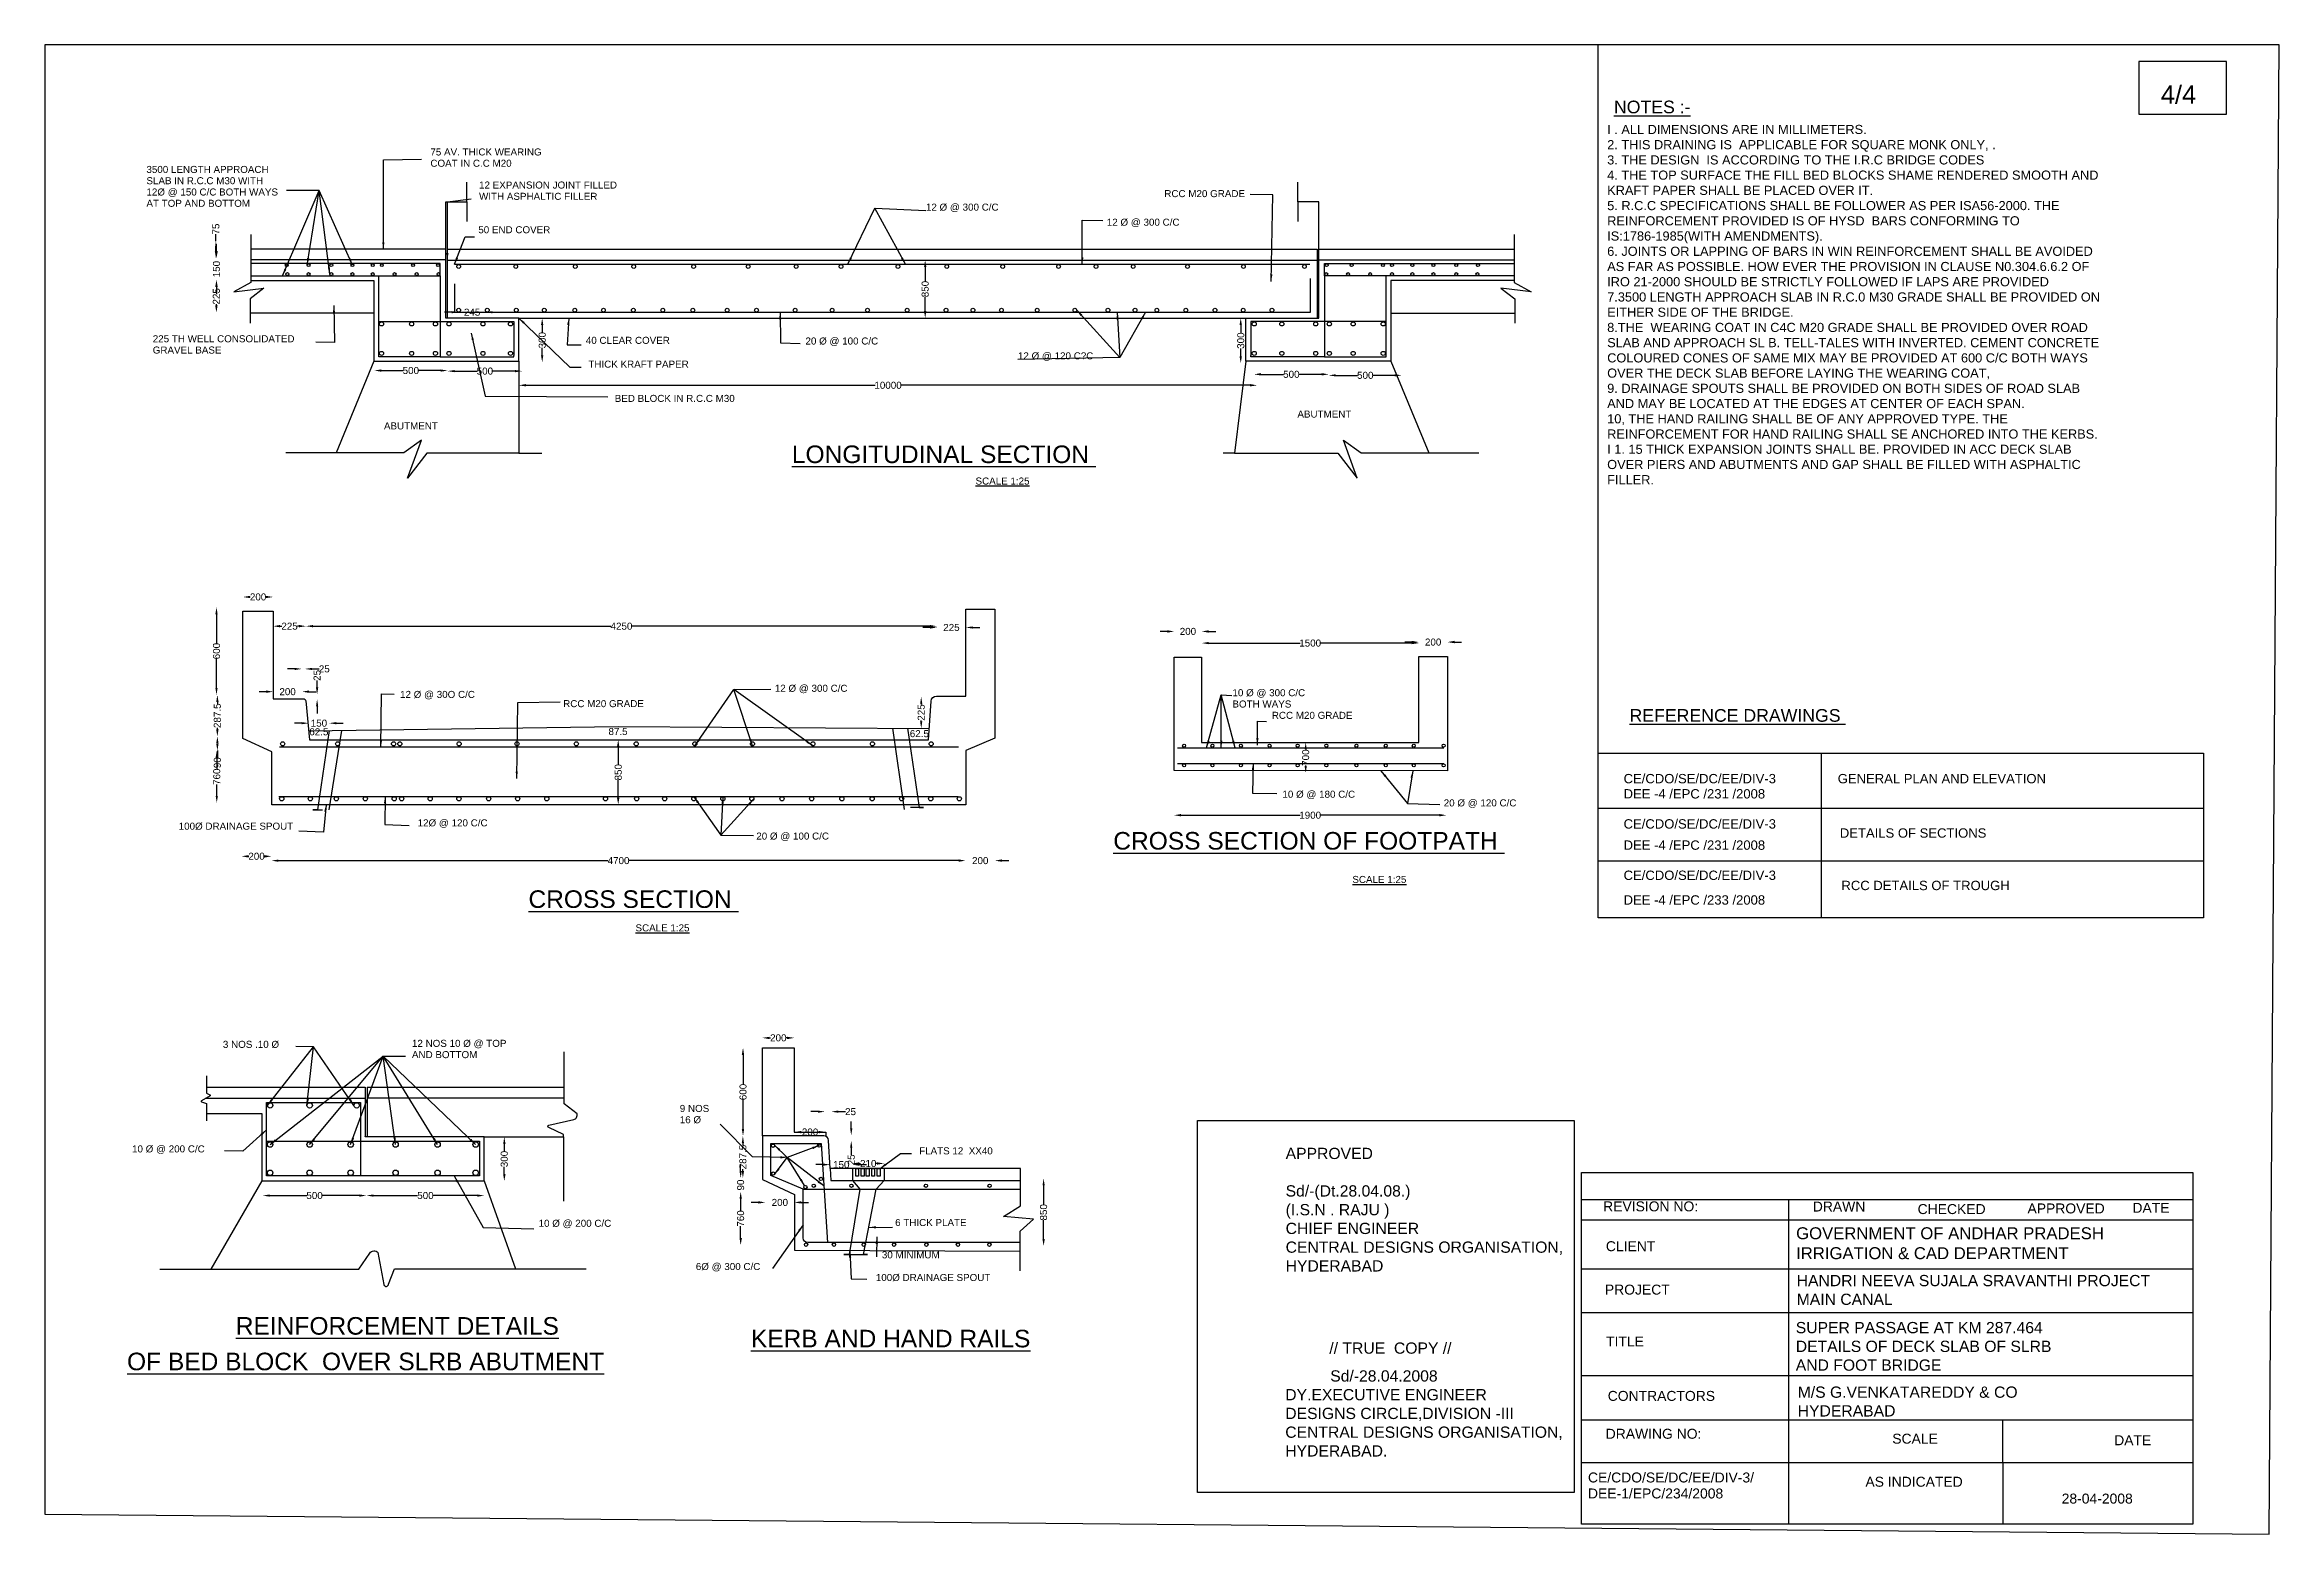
# Model space of a CAD drawing. Header units: millimetres. Extents: x 2502799 to 2518702, y 44292366 to 44302965.
import ezdxf

# ---------------------------------------------------------------- set-up
doc = ezdxf.new("R2010")
doc.units = ezdxf.units.MM
doc.header["$MEASUREMENT"] = 0
for name, color, linetype in [('DIMENSION', 7, 'Continuous'), ('DRAWING', 2, 'Continuous'), ('TEXT', 7, 'Continuous')]:
    doc.layers.add(name, color=color, linetype=linetype)
doc.styles.get("Standard").update_dxf_attribs({"font": 'arial.ttf', "height": 50})
doc.dimstyles.get("Standard").update_dxf_attribs({"dimtxt": 50, "dimasz": 50, "dimexe": 0.18, "dimexo": 0.0625, "dimgap": 0.09, "dimtad": 0, "dimdec": 0, "dimzin": 0, "dimdsep": 46, "dimtxsty": 'Standard', "dimcen": 0.09, "dimse1": 1, "dimse2": 1, "dimadec": 0, "dimazin": 0, "dimtfac": 1, "dimtdec": 0, "dimtofl": 0, "dimtmove": 0, "dimatfit": 3, "dimfxl": 1, "dimtolj": 1, "dimtzin": 0, "dimarcsym": 0})

msp = doc.modelspace()

# ---------------------------------------------------------------- texts
at = {"layer": 'DIMENSION', "color": 0}
for s, height, p in [('4/4', 130, (2517857.8, 44302544.3)), ('CE/CDO/SE/DC/EE/DIV-3', 66.515, (2514035.4, 44297709.3)), ('DEE -4 /EPC /231 /2008', 66.515, (2514035.4, 44297601.2)), ('GENERAL PLAN AND ELEVATION', 66.515, (2515559.3, 44297709.3)), ('CE/CDO/SE/DC/EE/DIV-3', 66.515, (2514035.4, 44297387.2)), ('DETAILS OF SECTIONS ', 66.515, (2515574.2, 44297322.3)), ('DEE -4 /EPC /231 /2008', 66.515, (2514035.4, 44297236.2)), ('CE/CDO/SE/DC/EE/DIV-3', 66.515, (2514035.4, 44297021.7)), ('DEE -4 /EPC /233 /2008', 66.515, (2514035.4, 44296846.1)), ('RCC DETAILS OF TROUGH ', 66.515, (2515585.4, 44296949.2))]:
    msp.add_text(s, height=height, dxfattribs=at).set_placement(p)
at = {"layer": 'DIMENSION', "color": 0, "insert": (2513918.6, 44302394.1), "char_height": 65, "width": 3554.122, "attachment_point": 1}
msp.add_mtext('I . ALL DIMENSIONS ARE IN MILLIMETERS. \\P2. THIS DRAINING IS  APPLICABLE FOR SQUARE MONK ONLY, .\\P3. THE DESIGN  IS ACCORDING TO THE I.R.C BRIDGE CODES \\P4. THE TOP SURFACE THE FILL BED BLOCKS SHAME RENDERED SMOOTH AND KRAFT PAPER SHALL BE PLACED OVER IT. \\P5. R.C.C SPECIFICATIONS SHALL BE FOLLOWER AS PER ISA56-2000. THE REINFORCEMENT PROVIDED IS OF HYSD  BARS CONFORMING TO IS:1786-1985(WITH AMENDMENTS). \\P6. JOINTS OR LAPPING OF BARS IN WIN REINFORCEMENT SHALL BE AVOIDED AS FAR AS POSSIBLE. HOW EVER THE PROVISION IN CLAUSE N0.304.6.6.2 OF IRO 21-2000 SHOULD BE STRICTLY FOLLOWED IF LAPS ARE PROVIDED \\P7.3500 LENGTH APPROACH SLAB IN R.C.0 M30 GRADE SHALL BE PROVIDED ON EITHER SIDE OF THE BRIDGE. \\P8.THE  WEARING COAT IN C4C M20 GRADE SHALL BE PROVIDED OVER ROAD SLAB AND APPROACH SL B. TELL-TALES WITH INVERTED. CEMENT CONCRETE COLOURED CONES OF SAME MIX MAY BE PROVIDED AT 600 C/C BOTH WAYS OVER THE DECK SLAB BEFORE LAYING THE WEARING COAT, \\P9. DRAINAGE SPOUTS SHALL BE PROVIDED ON BOTH SIDES OF ROAD SLAB AND MAY BE LOCATED AT THE EDGES AT CENTER OF EACH SPAN.\\P10, THE HAND RAILING SHALL BE OF ANY APPROVED TYPE. THE REINFORCEMENT FOR HAND RAILING SHALL SE ANCHORED INTO THE KERBS. \\PI 1. 15 THICK EXPANSION JOINTS SHALL BE. PROVIDED IN ACC DECK SLAB OVER PIERS AND ABUTMENTS AND GAP SHALL BE FILLED WITH ASPHALTIC FILLER. ', dxfattribs=at)
at = {"layer": 'TEXT', "color": 0}
for s, height, p in [('%%UNOTES :-', 90, (2513966.7, 44302476.5)), ('75 AV. THICK WEARING ', 50, (2505544.1, 44302176.4)), ('COAT IN C.C M20', 50, (2505544.1, 44302096.1)), ('3500 LENGTH APPROACH ', 50, (2503523.4, 44302052.1)), ('SLAB IN R.C.C M30 WITH ', 50, (2503523.4, 44301971.8)), ('12 EXPANSION JOINT FILLED ', 50, (2505890.4, 44301941.1)), ('AT TOP AND BOTTOM', 50, (2503523.4, 44301811.2)), ('12Ø @ 150 C/C BOTH WAYS ', 50, (2503523.4, 44301891.5)), ('WITH ASPHALTIC FILLER ', 50, (2505890.4, 44301860.8)), ('12 Ø @ 300 C/C', 50, (2509070.4, 44301783.8)), ('RCC M20 GRADE', 50, (2510767, 44301880)), ('50 END COVER', 50, (2505885, 44301623)), ('12 Ø @ 300 C/C', 50, (2510357.8, 44301676.6)), ('225 TH WELL CONSOLIDATED ', 50, (2503568.3, 44300847.3)), ('40 CLEAR COVER', 50, (2506650.5, 44300836.1)), ('20 Ø @ 100 C/C', 50, (2508213.4, 44300831.3)), ('GRAVEL BASE', 50, (2503568.3, 44300767)), ('THICK KRAFT PAPER ', 50, (2506668.5, 44300666.7)), ('12 Ø @ 120 C?C', 50, (2509725.1, 44300725.6)), ('BED BLOCK IN R.C.C M30', 50, (2506856, 44300423)), ('ABUTMENT', 50, (2505213.6, 44300227.3)), ('ABUTMENT', 50, (2511714, 44300311.4)), ('%%ULONGITUDINAL SECTION ', 125, (2508116.5, 44299987.8)), ('%%USCALE 1:25', 50, (2509423.5, 44299835)), ('12 Ø @ 30O C/C', 50, (2505328.2, 44298316.8)), ('RCC M20 GRADE', 50, (2506489.1, 44298251.1)), ('12 Ø @ 300 C/C', 50, (2507995.3, 44298360.4)), ('10 Ø @ 300 C/C', 50, (2511251.8, 44298328.8)), ('BOTH WAYS', 50, (2511251.8, 44298248.5)), ('RCC M20 GRADE', 50, (2511532, 44298168)), ('%%UREFERENCE DRAWINGS ', 90, (2514077.6, 44298147.2)), ('62.5', 50, (2504682.4, 44298050.9)), ('87.5', 50, (2506811.5, 44298052.9)), ('62.5', 50, (2508955.7, 44298037.6)), ('10 Ø @ 180 C/C', 50, (2511607.4, 44297606.5)), ('20 Ø @ 120 C/C', 50, (2512755.3, 44297544.8)), ('100Ø DRAINAGE SPOUT', 50, (2503752.9, 44297379.4)), ('12Ø @ 120 C/C', 50, (2505453.2, 44297402.8)), ('20 Ø @ 100 C/C', 50, (2507863.4, 44297308.9)), ('%%UCROSS SECTION OF FOOTPATH ', 125, (2510403.8, 44297237.7)), ('%%USCALE 1:25', 50, (2512105.1, 44297000.4)), ('%%UCROSS SECTION ', 125, (2506242.1, 44296822.7)), ('%%USCALE 1:25', 50, (2507003.7, 44296655.7)), ('3 NOS .10 Ø', 50, (2504067.5, 44295827)), ('AND BOTTOM ', 50, (2505412.9, 44295753.8)), ('12 NOS 10 Ø @ TOP ', 50, (2505412.9, 44295834.1)), ('9 NOS ', 50, (2507318.8, 44295371)), ('16 Ø', 50, (2507318.8, 44295290.7)), ('10 Ø @ 200 C/C', 50, (2503421, 44295083)), ('FLATS 12  XX40', 50, (2509022.1, 44295069.1)), ('REVISION NO:', 70.802, (2513889.9, 44294663.7)), ('DRAWN ', 70.8, (2515381.9, 44294662.4)), ('CHECKED ', 70.8, (2516127.9, 44294644.5)), ('APPROVED ', 70.8, (2516909.6, 44294649)), ('DATE ', 70.8, (2517656.3, 44294653.4)), ('10 Ø @ 200 C/C', 50, (2506314.2, 44294553.8)), ('6 THICK PLATE', 50, (2508851.4, 44294559)), ('30 MINIMUM', 50, (2508757, 44294329.3)), ('CLIENT', 70.8, (2513909.2, 44294380.3)), ('6Ø @ 300 C/C', 50, (2507433.1, 44294246)), ('100Ø DRAINAGE SPOUT', 50, (2508714.1, 44294168.1)), ('PROJECT', 70.8, (2513902.3, 44294071.5)), ('%%UREINFORCEMENT DETAILS', 125, (2504159.4, 44293786.4)), ('%%UKERB AND HAND RAILS', 125, (2507824.8, 44293696)), ('TITLE ', 70.8, (2513910.6, 44293702.4)), ('%%UOF BED BLOCK  OVER SLRB ABUTMENT', 125, (2503385.2, 44293533.2)), ('CONTRACTORS ', 70.802, (2513922.5, 44293315.2)), ('DRAWING NO:', 70.802, (2513907.9, 44293045.7)), ('SCALE ', 70.8, (2515947.3, 44293010.7)), ('DATE ', 70.8, (2517526.7, 44292999.6)), ('CE/CDO/SE/DC/EE/DIV-3/', 70.802, (2513782, 44292734.7)), ('AS INDICATED ', 70.802, (2515756.3, 44292704.4)), ('DEE-1/EPC/234/2008', 70.802, (2513782, 44292621)), ('28-04-2008', 70.8, (2517152.9, 44292584.6))]:
    msp.add_text(s, height=height, dxfattribs=at).set_placement(p)
at = {"layer": 'TEXT', "color": 0, "attachment_point": 1}
for s, insert, char_height, width in [('APPROVED  \\P\\PSd/-(Dt.28.04.08.) \\P(I.S.N . RAJU ) \\PCHIEF ENGINEER  \\PCENTRAL DESIGNS ORGANISATION, HYDERABAD ', (2511630.3, 44295115.9), 80, 2427.669), ('GOVERNMENT OF ANDHAR PRADESH  IRRIGATION & CAD DEPARTMENT ', (2515263, 44294550.3), 85, 2369.801), ('HANDRI NEEVA SUJALA SRAVANTHI PROJECT  MAIN CANAL ', (2515267.2, 44294211.2), 80, 2565.628), ('SUPER PASSAGE AT KM 287.464 \\PDETAILS OF DECK SLAB OF SLRB \\PAND FOOT BRIDGE ', (2515260.5, 44293876.6), 80, 1904.408), ('// TRUE  COPY //', (2511941.6, 44293730.8), 80, 983.643), ('^ISd/-28.04.2008 \\PDY.EXECUTIVE ENGINEER  \\PDESIGNS CIRCLE,DIVISION -III CENTRAL DESIGNS ORGANISATION, HYDERABAD.', (2511627.7, 44293532.7), 80, 2023.728), ('M/S G.VENKATAREDDY & CO  \\PHYDERABAD ', (2515274.5, 44293417.4), 80, 2565.628)]:
    msp.add_mtext(s, dxfattribs=dict(at, insert=insert, char_height=char_height, width=width))

# ---------------------------------------------------------------- blocks, each defined once
blk = doc.blocks.new('*D53')
at = {"layer": 'Defpoints', "color": 0, "transparency": 16777216}
for p in [(2504018, 44301290), (2504014, 44301059), (2504021, 44301059)]:
    blk.add_point(p, dxfattribs=at)
at = {"layer": 'DIMENSION', "color": 0, "lineweight": -2, "transparency": 16777216}
for p, q in [((2504021, 44301240), (2504021, 44301230)), ((2504021, 44301109), (2504021, 44301118))]:
    blk.add_line(p, q, dxfattribs=at)
at = {"layer": 'DIMENSION', "color": 0, "transparency": 16777216}
for points in [[(2504013, 44301240), (2504030, 44301240), (2504021, 44301290)], [(2504013, 44301109), (2504030, 44301109), (2504021, 44301059)]]:
    blk.add_solid(points, dxfattribs=at)
at = {"layer": 'DIMENSION', "color": 0, "transparency": 16777216, "insert": (2504021, 44301174), "char_height": 50, "attachment_point": 5, "rotation": 90}
blk.add_mtext('\\A1;225', dxfattribs=at)
blk = doc.blocks.new('*D54')
at = {"layer": 'Defpoints', "color": 0, "transparency": 16777216}
for p in [(2504022, 44301446), (2504022, 44301446), (2504018, 44301290)]:
    blk.add_point(p, dxfattribs=at)
at = {"layer": 'DIMENSION', "color": 0, "lineweight": -2, "transparency": 16777216}
for p, q in [((2504022, 44301496), (2504022, 44301546)), ((2504022, 44301240), (2504022, 44301190))]:
    blk.add_line(p, q, dxfattribs=at)
at = {"layer": 'DIMENSION', "color": 0, "transparency": 16777216}
for points in [[(2504014, 44301496), (2504031, 44301496), (2504022, 44301446)], [(2504014, 44301240), (2504031, 44301240), (2504022, 44301290)]]:
    blk.add_solid(points, dxfattribs=at)
at = {"layer": 'DIMENSION', "color": 0, "transparency": 16777216, "insert": (2504022, 44301368), "char_height": 50, "attachment_point": 5, "rotation": 90}
blk.add_mtext('\\A1;150', dxfattribs=at)
blk = doc.blocks.new('*D55')
at = {"layer": 'Defpoints', "color": 0, "transparency": 16777216}
for p in [(2504018, 44301567), (2504020, 44301567), (2504022, 44301446)]:
    blk.add_point(p, dxfattribs=at)
at = {"layer": 'DIMENSION', "color": 0, "lineweight": -2, "transparency": 16777216}
for p, q in [((2504018, 44301567), (2504018, 44301617)), ((2504018, 44301496), (2504018, 44301517))]:
    blk.add_line(p, q, dxfattribs=at)
at = {"layer": 'DIMENSION', "color": 0, "transparency": 16777216}
for points in [[(2504010, 44301517), (2504026, 44301517), (2504018, 44301567)], [(2504010, 44301496), (2504026, 44301496), (2504018, 44301446)]]:
    blk.add_solid(points, dxfattribs=at)
at = {"layer": 'DIMENSION', "color": 0, "transparency": 16777216, "insert": (2504018, 44301653), "char_height": 50, "attachment_point": 5, "rotation": 90}
blk.add_mtext('\\A1;75', dxfattribs=at)
blk = doc.blocks.new('*D56')
at = {"layer": 'Defpoints', "color": 0, "transparency": 16777216}
for p in [(2505144, 44300646), (2505144, 44300646), (2505667, 44300632)]:
    blk.add_point(p, dxfattribs=at)
at = {"layer": 'DIMENSION', "color": 0, "lineweight": -2, "transparency": 16777216}
for p, q in [((2505194, 44300646), (2505350, 44300646)), ((2505617, 44300646), (2505461, 44300646))]:
    blk.add_line(p, q, dxfattribs=at)
at = {"layer": 'DIMENSION', "color": 0, "transparency": 16777216}
for points in [[(2505194, 44300654), (2505194, 44300638), (2505144, 44300646)], [(2505617, 44300654), (2505617, 44300638), (2505667, 44300646)]]:
    blk.add_solid(points, dxfattribs=at)
at = {"layer": 'DIMENSION', "color": 0, "transparency": 16777216, "insert": (2505405, 44300646), "char_height": 50, "attachment_point": 5}
blk.add_mtext('\\A1;500', dxfattribs=at)
blk = doc.blocks.new('*D57')
at = {"layer": 'Defpoints', "color": 0, "transparency": 16777216}
for p in [(2505667, 44300646), (2506197, 44300642), (2506197, 44300642)]:
    blk.add_point(p, dxfattribs=at)
at = {"layer": 'DIMENSION', "color": 0, "lineweight": -2, "transparency": 16777216}
for p, q in [((2505717, 44300642), (2505877, 44300642)), ((2506147, 44300642), (2505987, 44300642))]:
    blk.add_line(p, q, dxfattribs=at)
at = {"layer": 'DIMENSION', "color": 0, "transparency": 16777216}
for points in [[(2505717, 44300650), (2505717, 44300634), (2505667, 44300642)], [(2506147, 44300650), (2506147, 44300634), (2506197, 44300642)]]:
    blk.add_solid(points, dxfattribs=at)
at = {"layer": 'DIMENSION', "color": 0, "transparency": 16777216, "insert": (2505932, 44300642), "char_height": 50, "attachment_point": 5}
blk.add_mtext('\\A1;500', dxfattribs=at)
blk = doc.blocks.new('*D58')
at = {"layer": 'Defpoints', "color": 0, "transparency": 16777216}
for p in [(2506340, 44301019), (2506340, 44301019), (2506340, 44300705)]:
    blk.add_point(p, dxfattribs=at)
at = {"layer": 'DIMENSION', "color": 0, "lineweight": -2, "transparency": 16777216}
for p, q in [((2506340, 44300969), (2506340, 44300918)), ((2506340, 44300755), (2506340, 44300807))]:
    blk.add_line(p, q, dxfattribs=at)
at = {"layer": 'DIMENSION', "color": 0, "transparency": 16777216}
for points in [[(2506331, 44300969), (2506348, 44300969), (2506340, 44301019)], [(2506331, 44300755), (2506348, 44300755), (2506340, 44300705)]]:
    blk.add_solid(points, dxfattribs=at)
at = {"layer": 'DIMENSION', "color": 0, "transparency": 16777216, "insert": (2506340, 44300862), "char_height": 50, "attachment_point": 5, "rotation": 90}
blk.add_mtext('\\A1;300', dxfattribs=at)
blk = doc.blocks.new('*D59')
at = {"layer": 'Defpoints', "color": 0, "transparency": 16777216}
for p in [(2505745, 44301063), (2505936, 44301075), (2505936, 44301061)]:
    blk.add_point(p, dxfattribs=at)
at = {"layer": 'DIMENSION', "color": 0, "lineweight": -2, "transparency": 16777216}
for p, q in [((2505695, 44301061), (2505645, 44301061)), ((2505986, 44301061), (2506036, 44301061))]:
    blk.add_line(p, q, dxfattribs=at)
at = {"layer": 'DIMENSION', "color": 0, "transparency": 16777216}
for points in [[(2505695, 44301069), (2505695, 44301053), (2505745, 44301061)], [(2505986, 44301069), (2505986, 44301053), (2505936, 44301061)]]:
    blk.add_solid(points, dxfattribs=at)
at = {"layer": 'DIMENSION', "color": 0, "transparency": 16777216, "insert": (2505841, 44301061), "char_height": 50, "attachment_point": 5}
blk.add_mtext('\\A1;245', dxfattribs=at)
blk = doc.blocks.new('*D60')
at = {"layer": 'Defpoints', "color": 0, "transparency": 16777216}
for p in [(2506174, 44300535), (2511427, 44300541), (2511427, 44300513)]:
    blk.add_point(p, dxfattribs=at)
at = {"layer": 'DIMENSION', "color": 0, "lineweight": -2, "transparency": 16777216}
for p, q in [((2506224, 44300541), (2508709, 44300541)), ((2511377, 44300541), (2508892, 44300541))]:
    blk.add_line(p, q, dxfattribs=at)
at = {"layer": 'DIMENSION', "color": 0, "transparency": 16777216}
for points in [[(2506224, 44300550), (2506224, 44300533), (2506174, 44300541)], [(2511377, 44300550), (2511377, 44300533), (2511427, 44300541)]]:
    blk.add_solid(points, dxfattribs=at)
at = {"layer": 'DIMENSION', "color": 0, "transparency": 16777216, "insert": (2508801, 44300541), "char_height": 50, "attachment_point": 5}
blk.add_mtext('\\A1;10000', dxfattribs=at)
blk = doc.blocks.new('*D61')
at = {"layer": 'Defpoints', "color": 0, "transparency": 16777216}
for p in [(2509065, 44301432), (2509065, 44301432), (2509065, 44301019)]:
    blk.add_point(p, dxfattribs=at)
at = {"layer": 'DIMENSION', "color": 0, "lineweight": -2, "transparency": 16777216}
for p, q in [((2509065, 44301382), (2509065, 44301281)), ((2509065, 44301069), (2509065, 44301170))]:
    blk.add_line(p, q, dxfattribs=at)
at = {"layer": 'DIMENSION', "color": 0, "transparency": 16777216}
for points in [[(2509057, 44301382), (2509074, 44301382), (2509065, 44301432)], [(2509057, 44301069), (2509074, 44301069), (2509065, 44301019)]]:
    blk.add_solid(points, dxfattribs=at)
at = {"layer": 'DIMENSION', "color": 0, "transparency": 16777216, "insert": (2509065, 44301226), "char_height": 50, "attachment_point": 5, "rotation": 90}
blk.add_mtext('\\A1;850', dxfattribs=at)
blk = doc.blocks.new('*D62')
at = {"layer": 'Defpoints', "color": 0, "transparency": 16777216}
for p in [(2511311, 44301019), (2511311, 44301019), (2511311, 44300698)]:
    blk.add_point(p, dxfattribs=at)
at = {"layer": 'DIMENSION', "color": 0, "lineweight": -2, "transparency": 16777216}
for p, q in [((2511311, 44300969), (2511311, 44300914)), ((2511311, 44300748), (2511311, 44300803))]:
    blk.add_line(p, q, dxfattribs=at)
at = {"layer": 'DIMENSION', "color": 0, "transparency": 16777216}
for points in [[(2511302, 44300969), (2511319, 44300969), (2511311, 44301019)], [(2511302, 44300748), (2511319, 44300748), (2511311, 44300698)]]:
    blk.add_solid(points, dxfattribs=at)
at = {"layer": 'DIMENSION', "color": 0, "transparency": 16777216, "insert": (2511311, 44300859), "char_height": 50, "attachment_point": 5, "rotation": 90}
blk.add_mtext('\\A1;300', dxfattribs=at)
blk = doc.blocks.new('*D63')
at = {"layer": 'Defpoints', "color": 0, "transparency": 16777216}
for p in [(2511405, 44300615), (2511937, 44300619), (2511937, 44300610)]:
    blk.add_point(p, dxfattribs=at)
at = {"layer": 'DIMENSION', "color": 0, "lineweight": -2, "transparency": 16777216}
for p, q in [((2511455, 44300619), (2511615, 44300619)), ((2511887, 44300619), (2511726, 44300619))]:
    blk.add_line(p, q, dxfattribs=at)
at = {"layer": 'DIMENSION', "color": 0, "transparency": 16777216}
for points in [[(2511455, 44300628), (2511455, 44300611), (2511405, 44300619)], [(2511887, 44300628), (2511887, 44300611), (2511937, 44300619)]]:
    blk.add_solid(points, dxfattribs=at)
at = {"layer": 'DIMENSION', "color": 0, "transparency": 16777216, "insert": (2511671, 44300619), "char_height": 50, "attachment_point": 5}
blk.add_mtext('\\A1;500', dxfattribs=at)
blk = doc.blocks.new('*D64')
at = {"layer": 'Defpoints', "color": 0, "transparency": 16777216}
for p in [(2511937, 44300619), (2512457, 44300612), (2512457, 44300612)]:
    blk.add_point(p, dxfattribs=at)
at = {"layer": 'DIMENSION', "color": 0, "lineweight": -2, "transparency": 16777216}
for p, q in [((2511987, 44300612), (2512142, 44300612)), ((2512407, 44300612), (2512252, 44300612))]:
    blk.add_line(p, q, dxfattribs=at)
at = {"layer": 'DIMENSION', "color": 0, "transparency": 16777216}
for points in [[(2511987, 44300620), (2511987, 44300604), (2511937, 44300612)], [(2512407, 44300620), (2512407, 44300604), (2512457, 44300612)]]:
    blk.add_solid(points, dxfattribs=at)
at = {"layer": 'DIMENSION', "color": 0, "transparency": 16777216, "insert": (2512197, 44300612), "char_height": 50, "attachment_point": 5}
blk.add_mtext('\\A1;500', dxfattribs=at)
blk = doc.blocks.new('*D65')
at = {"layer": 'Defpoints', "color": 0, "transparency": 16777216}
for p in [(2509149, 44298818), (2509354, 44298818), (2509354, 44298818)]:
    blk.add_point(p, dxfattribs=at)
at = {"layer": 'DIMENSION', "color": 0, "lineweight": -2, "transparency": 16777216}
for p, q in [((2509099, 44298818), (2509049, 44298818)), ((2509404, 44298818), (2509454, 44298818))]:
    blk.add_line(p, q, dxfattribs=at)
at = {"layer": 'DIMENSION', "color": 0, "transparency": 16777216}
for points in [[(2509099, 44298826), (2509099, 44298810), (2509149, 44298818)], [(2509404, 44298826), (2509404, 44298810), (2509354, 44298818)]]:
    blk.add_solid(points, dxfattribs=at)
at = {"layer": 'DIMENSION', "color": 0, "transparency": 16777216, "insert": (2509252, 44298818), "char_height": 50, "attachment_point": 5}
blk.add_mtext('\\A1;225', dxfattribs=at)
blk = doc.blocks.new('*D66')
at = {"layer": 'Defpoints', "color": 0, "transparency": 16777216}
for p in [(2504659, 44298827), (2504659, 44298827), (2509149, 44298818)]:
    blk.add_point(p, dxfattribs=at)
at = {"layer": 'DIMENSION', "color": 0, "lineweight": -2, "transparency": 16777216}
for p, q in [((2504709, 44298827), (2506829, 44298827)), ((2509099, 44298827), (2506980, 44298827))]:
    blk.add_line(p, q, dxfattribs=at)
at = {"layer": 'DIMENSION', "color": 0, "transparency": 16777216}
for points in [[(2504709, 44298836), (2504709, 44298819), (2504659, 44298827)], [(2509099, 44298836), (2509099, 44298819), (2509149, 44298827)]]:
    blk.add_solid(points, dxfattribs=at)
at = {"layer": 'DIMENSION', "color": 0, "transparency": 16777216, "insert": (2506904, 44298827), "char_height": 50, "attachment_point": 5}
blk.add_mtext('\\A1;4250', dxfattribs=at)
blk = doc.blocks.new('*D67')
at = {"layer": 'Defpoints', "color": 0, "transparency": 16777216}
for p in [(2504425, 44298827), (2504425, 44298827), (2504659, 44298827)]:
    blk.add_point(p, dxfattribs=at)
at = {"layer": 'DIMENSION', "color": 0, "lineweight": -2, "transparency": 16777216}
for p, q in [((2504475, 44298827), (2504486, 44298827)), ((2504609, 44298827), (2504598, 44298827))]:
    blk.add_line(p, q, dxfattribs=at)
at = {"layer": 'DIMENSION', "color": 0, "transparency": 16777216}
for points in [[(2504475, 44298836), (2504475, 44298819), (2504425, 44298827)], [(2504609, 44298836), (2504609, 44298819), (2504659, 44298827)]]:
    blk.add_solid(points, dxfattribs=at)
at = {"layer": 'DIMENSION', "color": 0, "transparency": 16777216, "insert": (2504542, 44298827), "char_height": 50, "attachment_point": 5}
blk.add_mtext('\\A1;225', dxfattribs=at)
blk = doc.blocks.new('*D68')
at = {"layer": 'Defpoints', "color": 0, "transparency": 16777216}
for p in [(2504425, 44299035), (2504210, 44298933), (2504425, 44298933)]:
    blk.add_point(p, dxfattribs=at)
at = {"layer": 'DIMENSION', "color": 0, "lineweight": -2, "transparency": 16777216}
for p, q in [((2504260, 44299035), (2504262, 44299035)), ((2504375, 44299035), (2504373, 44299035))]:
    blk.add_line(p, q, dxfattribs=at)
at = {"layer": 'DIMENSION', "color": 0, "transparency": 16777216}
for points in [[(2504260, 44299043), (2504260, 44299027), (2504210, 44299035)], [(2504375, 44299043), (2504375, 44299027), (2504425, 44299035)]]:
    blk.add_solid(points, dxfattribs=at)
at = {"layer": 'DIMENSION', "color": 0, "transparency": 16777216, "insert": (2504318, 44299035), "char_height": 50, "attachment_point": 5}
blk.add_mtext('\\A1;200', dxfattribs=at)
blk = doc.blocks.new('*D69')
at = {"layer": 'Defpoints', "color": 0, "transparency": 16777216}
for p in [(2504033, 44298962), (2504022, 44298338), (2504029, 44298338)]:
    blk.add_point(p, dxfattribs=at)
at = {"layer": 'DIMENSION', "color": 0, "lineweight": -2, "transparency": 16777216}
for p, q in [((2504022, 44298912), (2504022, 44298705)), ((2504022, 44298388), (2504022, 44298594))]:
    blk.add_line(p, q, dxfattribs=at)
at = {"layer": 'DIMENSION', "color": 0, "transparency": 16777216}
for points in [[(2504014, 44298912), (2504030, 44298912), (2504022, 44298962)], [(2504014, 44298388), (2504030, 44298388), (2504022, 44298338)]]:
    blk.add_solid(points, dxfattribs=at)
at = {"layer": 'DIMENSION', "color": 0, "transparency": 16777216, "insert": (2504022, 44298650), "char_height": 50, "attachment_point": 5, "rotation": 90}
blk.add_mtext('\\A1;600', dxfattribs=at)
blk = doc.blocks.new('*D70')
at = {"layer": 'Defpoints', "color": 0, "transparency": 16777216}
for p in [(2504029, 44298338), (2504022, 44298043), (2504028, 44298043)]:
    blk.add_point(p, dxfattribs=at)
at = {"layer": 'DIMENSION', "color": 0, "lineweight": -2, "transparency": 16777216}
for p, q in [((2504028, 44298288), (2504028, 44298275)), ((2504028, 44298093), (2504028, 44298105))]:
    blk.add_line(p, q, dxfattribs=at)
at = {"layer": 'DIMENSION', "color": 0, "transparency": 16777216}
for points in [[(2504020, 44298288), (2504037, 44298288), (2504028, 44298338)], [(2504020, 44298093), (2504037, 44298093), (2504028, 44298043)]]:
    blk.add_solid(points, dxfattribs=at)
at = {"layer": 'DIMENSION', "color": 0, "transparency": 16777216, "insert": (2504028, 44298190), "char_height": 50, "attachment_point": 5, "rotation": 90}
blk.add_mtext('\\A1;287.5', dxfattribs=at)
blk = doc.blocks.new('*D71')
at = {"layer": 'Defpoints', "color": 0, "transparency": 16777216}
for p in [(2504022, 44298043), (2504027, 44297942), (2504028, 44297942)]:
    blk.add_point(p, dxfattribs=at)
at = {"layer": 'DIMENSION', "color": 0, "lineweight": -2, "transparency": 16777216}
for p, q in [((2504028, 44297993), (2504028, 44297992)), ((2504028, 44297942), (2504028, 44297892))]:
    blk.add_line(p, q, dxfattribs=at)
at = {"layer": 'DIMENSION', "color": 0, "transparency": 16777216}
for points in [[(2504020, 44297993), (2504037, 44297993), (2504028, 44298043)], [(2504020, 44297992), (2504037, 44297992), (2504028, 44297942)]]:
    blk.add_solid(points, dxfattribs=at)
at = {"layer": 'DIMENSION', "color": 0, "transparency": 16777216, "insert": (2504028, 44297856), "char_height": 50, "attachment_point": 5, "rotation": 90}
blk.add_mtext('\\A1;90', dxfattribs=at)
blk = doc.blocks.new('*D72')
at = {"layer": 'Defpoints', "color": 0, "transparency": 16777216}
for p in [(2504027, 44297942), (2504024, 44297570), (2504024, 44297570)]:
    blk.add_point(p, dxfattribs=at)
at = {"layer": 'DIMENSION', "color": 0, "lineweight": -2, "transparency": 16777216}
for p, q in [((2504024, 44297892), (2504024, 44297811)), ((2504024, 44297620), (2504024, 44297701))]:
    blk.add_line(p, q, dxfattribs=at)
at = {"layer": 'DIMENSION', "color": 0, "transparency": 16777216}
for points in [[(2504016, 44297892), (2504032, 44297892), (2504024, 44297942)], [(2504016, 44297620), (2504032, 44297620), (2504024, 44297570)]]:
    blk.add_solid(points, dxfattribs=at)
at = {"layer": 'DIMENSION', "color": 0, "transparency": 16777216, "insert": (2504024, 44297756), "char_height": 50, "attachment_point": 5, "rotation": 90}
blk.add_mtext('\\A1;760', dxfattribs=at)
blk = doc.blocks.new('*D73')
at = {"layer": 'Defpoints', "color": 0, "transparency": 16777216}
for p in [(2504425, 44298361), (2504425, 44298332), (2504631, 44298332)]:
    blk.add_point(p, dxfattribs=at)
at = {"layer": 'DIMENSION', "color": 0, "lineweight": -2, "transparency": 16777216}
for p, q in [((2504375, 44298361), (2504325, 44298361)), ((2504681, 44298361), (2504731, 44298361))]:
    blk.add_line(p, q, dxfattribs=at)
at = {"layer": 'DIMENSION', "color": 0, "transparency": 16777216}
for points in [[(2504375, 44298370), (2504375, 44298353), (2504425, 44298361)], [(2504681, 44298370), (2504681, 44298353), (2504631, 44298361)]]:
    blk.add_solid(points, dxfattribs=at)
at = {"layer": 'DIMENSION', "color": 0, "transparency": 16777216, "insert": (2504528, 44298361), "char_height": 50, "attachment_point": 5}
blk.add_mtext('\\A1;200', dxfattribs=at)
blk = doc.blocks.new('*D74')
at = {"layer": 'Defpoints', "color": 0, "transparency": 16777216}
for p in [(2504652, 44298523), (2504628, 44298311), (2504652, 44298306)]:
    blk.add_point(p, dxfattribs=at)
at = {"layer": 'DIMENSION', "color": 0, "lineweight": -2, "transparency": 16777216}
for p, q in [((2504578, 44298523), (2504528, 44298523)), ((2504702, 44298523), (2504752, 44298523))]:
    blk.add_line(p, q, dxfattribs=at)
at = {"layer": 'DIMENSION', "color": 0, "transparency": 16777216}
for points in [[(2504578, 44298531), (2504578, 44298515), (2504628, 44298523)], [(2504702, 44298531), (2504702, 44298515), (2504652, 44298523)]]:
    blk.add_solid(points, dxfattribs=at)
at = {"layer": 'DIMENSION', "color": 0, "transparency": 16777216, "insert": (2504789, 44298523), "char_height": 50, "attachment_point": 5}
blk.add_mtext('\\A1;25', dxfattribs=at)
blk = doc.blocks.new('*D75')
at = {"layer": 'Defpoints', "color": 0, "transparency": 16777216}
for p in [(2504738, 44298341), (2504747, 44298341), (2504749, 44298307)]:
    blk.add_point(p, dxfattribs=at)
at = {"layer": 'DIMENSION', "color": 0, "lineweight": -2, "transparency": 16777216}
for p, q in [((2504738, 44298391), (2504738, 44298441)), ((2504738, 44298257), (2504738, 44298207))]:
    blk.add_line(p, q, dxfattribs=at)
at = {"layer": 'DIMENSION', "color": 0, "transparency": 16777216}
for points in [[(2504730, 44298391), (2504746, 44298391), (2504738, 44298341)], [(2504730, 44298257), (2504746, 44298257), (2504738, 44298307)]]:
    blk.add_solid(points, dxfattribs=at)
at = {"layer": 'DIMENSION', "color": 0, "transparency": 16777216, "insert": (2504738, 44298477), "char_height": 50, "attachment_point": 5, "rotation": 90}
blk.add_mtext('\\A1;25', dxfattribs=at)
blk = doc.blocks.new('*D76')
at = {"layer": 'Defpoints', "color": 0, "transparency": 16777216}
for p in [(2504677, 44298083), (2504824, 44298137), (2504824, 44298085)]:
    blk.add_point(p, dxfattribs=at)
at = {"layer": 'DIMENSION', "color": 0, "lineweight": -2, "transparency": 16777216}
for p, q in [((2504627, 44298137), (2504577, 44298137)), ((2504874, 44298137), (2504924, 44298137))]:
    blk.add_line(p, q, dxfattribs=at)
at = {"layer": 'DIMENSION', "color": 0, "transparency": 16777216}
for points in [[(2504627, 44298145), (2504627, 44298129), (2504677, 44298137)], [(2504874, 44298145), (2504874, 44298129), (2504824, 44298137)]]:
    blk.add_solid(points, dxfattribs=at)
at = {"layer": 'DIMENSION', "color": 0, "transparency": 16777216, "insert": (2504751, 44298137), "char_height": 50, "attachment_point": 5}
blk.add_mtext('\\A1;150', dxfattribs=at)
blk = doc.blocks.new('*D77')
at = {"layer": 'Defpoints', "color": 0, "transparency": 16777216}
for p in [(2504200, 44297190), (2504200, 44297190), (2504413, 44297183)]:
    blk.add_point(p, dxfattribs=at)
at = {"layer": 'DIMENSION', "color": 0, "lineweight": -2, "transparency": 16777216}
for p, q in [((2504250, 44297190), (2504251, 44297190)), ((2504363, 44297190), (2504362, 44297190))]:
    blk.add_line(p, q, dxfattribs=at)
at = {"layer": 'DIMENSION', "color": 0, "transparency": 16777216}
for points in [[(2504250, 44297198), (2504250, 44297181), (2504200, 44297190)], [(2504363, 44297198), (2504363, 44297181), (2504413, 44297190)]]:
    blk.add_solid(points, dxfattribs=at)
at = {"layer": 'DIMENSION', "color": 0, "transparency": 16777216, "insert": (2504307, 44297190), "char_height": 50, "attachment_point": 5}
blk.add_mtext('\\A1;200', dxfattribs=at)
blk = doc.blocks.new('*D78')
at = {"layer": 'Defpoints', "color": 0, "transparency": 16777216}
for p in [(2504413, 44297190), (2509353, 44297172), (2509353, 44297159)]:
    blk.add_point(p, dxfattribs=at)
at = {"layer": 'DIMENSION', "color": 0, "lineweight": -2, "transparency": 16777216}
for p, q in [((2504463, 44297159), (2506807, 44297159)), ((2509303, 44297159), (2506959, 44297159))]:
    blk.add_line(p, q, dxfattribs=at)
at = {"layer": 'DIMENSION', "color": 0, "transparency": 16777216}
for points in [[(2504463, 44297167), (2504463, 44297151), (2504413, 44297159)], [(2509303, 44297167), (2509303, 44297151), (2509353, 44297159)]]:
    blk.add_solid(points, dxfattribs=at)
at = {"layer": 'DIMENSION', "color": 0, "transparency": 16777216, "insert": (2506883, 44297159), "char_height": 50, "attachment_point": 5}
blk.add_mtext('\\A1;4700', dxfattribs=at)
blk = doc.blocks.new('*D79')
at = {"layer": 'Defpoints', "color": 0, "transparency": 16777216}
for p in [(2509353, 44297159), (2509561, 44297159), (2509561, 44297155)]:
    blk.add_point(p, dxfattribs=at)
at = {"layer": 'DIMENSION', "color": 0, "lineweight": -2, "transparency": 16777216}
for p, q in [((2509303, 44297159), (2509253, 44297159)), ((2509611, 44297159), (2509661, 44297159))]:
    blk.add_line(p, q, dxfattribs=at)
at = {"layer": 'DIMENSION', "color": 0, "transparency": 16777216}
for points in [[(2509303, 44297168), (2509303, 44297151), (2509353, 44297159)], [(2509611, 44297168), (2509611, 44297151), (2509561, 44297159)]]:
    blk.add_solid(points, dxfattribs=at)
at = {"layer": 'DIMENSION', "color": 0, "transparency": 16777216, "insert": (2509457, 44297159), "char_height": 50, "attachment_point": 5}
blk.add_mtext('\\A1;200', dxfattribs=at)
blk = doc.blocks.new('*D80')
at = {"layer": 'Defpoints', "color": 0, "transparency": 16777216}
for p in [(2509030, 44298325), (2509037, 44298325), (2509029, 44298100)]:
    blk.add_point(p, dxfattribs=at)
at = {"layer": 'DIMENSION', "color": 0, "lineweight": -2, "transparency": 16777216}
for p, q in [((2509037, 44298275), (2509037, 44298269)), ((2509037, 44298150), (2509037, 44298157))]:
    blk.add_line(p, q, dxfattribs=at)
at = {"layer": 'DIMENSION', "color": 0, "transparency": 16777216}
for points in [[(2509029, 44298275), (2509045, 44298275), (2509037, 44298325)], [(2509029, 44298150), (2509045, 44298150), (2509037, 44298100)]]:
    blk.add_solid(points, dxfattribs=at)
at = {"layer": 'DIMENSION', "color": 0, "transparency": 16777216, "insert": (2509037, 44298213), "char_height": 50, "attachment_point": 5, "rotation": 90}
blk.add_mtext('\\A1;225', dxfattribs=at)
blk = doc.blocks.new('*D81')
at = {"layer": 'Defpoints', "color": 0, "transparency": 16777216}
for p in [(2506886, 44298019), (2506881, 44297557), (2506886, 44297557)]:
    blk.add_point(p, dxfattribs=at)
at = {"layer": 'DIMENSION', "color": 0, "lineweight": -2, "transparency": 16777216}
for p, q in [((2506881, 44297969), (2506881, 44297843)), ((2506881, 44297607), (2506881, 44297733))]:
    blk.add_line(p, q, dxfattribs=at)
at = {"layer": 'DIMENSION', "color": 0, "transparency": 16777216}
for points in [[(2506872, 44297969), (2506889, 44297969), (2506881, 44298019)], [(2506872, 44297607), (2506889, 44297607), (2506881, 44297557)]]:
    blk.add_solid(points, dxfattribs=at)
at = {"layer": 'DIMENSION', "color": 0, "transparency": 16777216, "insert": (2506881, 44297788), "char_height": 50, "attachment_point": 5, "rotation": 90}
blk.add_mtext('\\A1;850', dxfattribs=at)
blk = doc.blocks.new('*D82')
at = {"layer": 'Defpoints', "color": 0, "transparency": 16777216}
for p in [(2510838, 44298790), (2510838, 44298606), (2511033, 44298606)]:
    blk.add_point(p, dxfattribs=at)
at = {"layer": 'DIMENSION', "color": 0, "lineweight": -2, "transparency": 16777216}
for p, q in [((2510788, 44298790), (2510738, 44298790)), ((2511083, 44298790), (2511133, 44298790))]:
    blk.add_line(p, q, dxfattribs=at)
at = {"layer": 'DIMENSION', "color": 0, "transparency": 16777216}
for points in [[(2510788, 44298798), (2510788, 44298781), (2510838, 44298790)], [(2511083, 44298798), (2511083, 44298781), (2511033, 44298790)]]:
    blk.add_solid(points, dxfattribs=at)
at = {"layer": 'DIMENSION', "color": 0, "transparency": 16777216, "insert": (2510935, 44298790), "char_height": 50, "attachment_point": 5}
blk.add_mtext('\\A1;200', dxfattribs=at)
blk = doc.blocks.new('*D83')
at = {"layer": 'Defpoints', "color": 0, "transparency": 16777216}
for p in [(2512578, 44298707), (2511033, 44298606), (2512578, 44298606)]:
    blk.add_point(p, dxfattribs=at)
at = {"layer": 'DIMENSION', "color": 0, "lineweight": -2, "transparency": 16777216}
for p, q in [((2511083, 44298707), (2511733, 44298707)), ((2512528, 44298707), (2511878, 44298707))]:
    blk.add_line(p, q, dxfattribs=at)
at = {"layer": 'DIMENSION', "color": 0, "transparency": 16777216}
for points in [[(2511083, 44298715), (2511083, 44298699), (2511033, 44298707)], [(2512528, 44298715), (2512528, 44298699), (2512578, 44298707)]]:
    blk.add_solid(points, dxfattribs=at)
at = {"layer": 'DIMENSION', "color": 0, "transparency": 16777216, "insert": (2511805, 44298707), "char_height": 50, "attachment_point": 5}
blk.add_mtext('\\A1;1500', dxfattribs=at)
blk = doc.blocks.new('*D84')
at = {"layer": 'Defpoints', "color": 0, "transparency": 16777216}
for p in [(2512782, 44298714), (2512578, 44298606), (2512782, 44298611)]:
    blk.add_point(p, dxfattribs=at)
at = {"layer": 'DIMENSION', "color": 0, "lineweight": -2, "transparency": 16777216}
for p, q in [((2512528, 44298714), (2512478, 44298714)), ((2512832, 44298714), (2512882, 44298714))]:
    blk.add_line(p, q, dxfattribs=at)
at = {"layer": 'DIMENSION', "color": 0, "transparency": 16777216}
for points in [[(2512528, 44298723), (2512528, 44298706), (2512578, 44298714)], [(2512832, 44298723), (2512832, 44298706), (2512782, 44298714)]]:
    blk.add_solid(points, dxfattribs=at)
at = {"layer": 'DIMENSION', "color": 0, "transparency": 16777216, "insert": (2512680, 44298714), "char_height": 50, "attachment_point": 5}
blk.add_mtext('\\A1;200', dxfattribs=at)
blk = doc.blocks.new('*D85')
at = {"layer": 'Defpoints', "color": 0, "transparency": 16777216}
for p in [(2511773, 44298000), (2511773, 44298000), (2511773, 44297783)]:
    blk.add_point(p, dxfattribs=at)
at = {"layer": 'DIMENSION', "color": 0, "lineweight": -2, "transparency": 16777216}
for p, q in [((2511773, 44297950), (2511773, 44297947)), ((2511773, 44297833), (2511773, 44297837))]:
    blk.add_line(p, q, dxfattribs=at)
at = {"layer": 'DIMENSION', "color": 0, "transparency": 16777216}
for points in [[(2511765, 44297950), (2511781, 44297950), (2511773, 44298000)], [(2511765, 44297833), (2511781, 44297833), (2511773, 44297783)]]:
    blk.add_solid(points, dxfattribs=at)
at = {"layer": 'DIMENSION', "color": 0, "transparency": 16777216, "insert": (2511773, 44297892), "char_height": 50, "attachment_point": 5, "rotation": 90}
blk.add_mtext('\\A1;700', dxfattribs=at)
blk = doc.blocks.new('*D86')
at = {"layer": 'Defpoints', "color": 0, "transparency": 16777216}
for p in [(2510836, 44297490), (2512774, 44297482), (2512774, 44297472)]:
    blk.add_point(p, dxfattribs=at)
at = {"layer": 'DIMENSION', "color": 0, "lineweight": -2, "transparency": 16777216}
for p, q in [((2510886, 44297482), (2511733, 44297482)), ((2512724, 44297482), (2511877, 44297482))]:
    blk.add_line(p, q, dxfattribs=at)
at = {"layer": 'DIMENSION', "color": 0, "transparency": 16777216}
for points in [[(2510886, 44297491), (2510886, 44297474), (2510836, 44297482)], [(2512724, 44297491), (2512724, 44297474), (2512774, 44297482)]]:
    blk.add_solid(points, dxfattribs=at)
at = {"layer": 'DIMENSION', "color": 0, "transparency": 16777216, "insert": (2511805, 44297482), "char_height": 50, "attachment_point": 5}
blk.add_mtext('\\A1;1900', dxfattribs=at)
blk = doc.blocks.new('*D87')
at = {"layer": 'Defpoints', "color": 0, "transparency": 16777216}
for p in [(2507907, 44295827), (2508133, 44295898), (2508133, 44295827)]:
    blk.add_point(p, dxfattribs=at)
at = {"layer": 'DIMENSION', "color": 0, "lineweight": -2, "transparency": 16777216}
for p, q in [((2507957, 44295898), (2507964, 44295898)), ((2508083, 44295898), (2508075, 44295898))]:
    blk.add_line(p, q, dxfattribs=at)
at = {"layer": 'DIMENSION', "color": 0, "transparency": 16777216}
for points in [[(2507957, 44295906), (2507957, 44295889), (2507907, 44295898)], [(2508083, 44295906), (2508083, 44295889), (2508133, 44295898)]]:
    blk.add_solid(points, dxfattribs=at)
at = {"layer": 'DIMENSION', "color": 0, "transparency": 16777216, "insert": (2508020, 44295898), "char_height": 50, "attachment_point": 5}
blk.add_mtext('\\A1;200', dxfattribs=at)
blk = doc.blocks.new('*D88')
at = {"layer": 'Defpoints', "color": 0, "transparency": 16777216}
for p in [(2507907, 44295827), (2507769, 44295200), (2507907, 44295200)]:
    blk.add_point(p, dxfattribs=at)
at = {"layer": 'DIMENSION', "color": 0, "lineweight": -2, "transparency": 16777216}
for p, q in [((2507769, 44295777), (2507769, 44295569)), ((2507769, 44295250), (2507769, 44295458))]:
    blk.add_line(p, q, dxfattribs=at)
at = {"layer": 'DIMENSION', "color": 0, "transparency": 16777216}
for points in [[(2507760, 44295777), (2507777, 44295777), (2507769, 44295827)], [(2507760, 44295250), (2507777, 44295250), (2507769, 44295200)]]:
    blk.add_solid(points, dxfattribs=at)
at = {"layer": 'DIMENSION', "color": 0, "transparency": 16777216, "insert": (2507769, 44295513), "char_height": 50, "attachment_point": 5, "rotation": 90}
blk.add_mtext('\\A1;600', dxfattribs=at)
blk = doc.blocks.new('*D89')
at = {"layer": 'Defpoints', "color": 0, "transparency": 16777216}
for p in [(2508133, 44295228), (2508359, 44295228), (2508359, 44295228)]:
    blk.add_point(p, dxfattribs=at)
at = {"layer": 'DIMENSION', "color": 0, "lineweight": -2, "transparency": 16777216}
for p, q in [((2508183, 44295228), (2508190, 44295228)), ((2508309, 44295228), (2508301, 44295228))]:
    blk.add_line(p, q, dxfattribs=at)
at = {"layer": 'DIMENSION', "color": 0, "transparency": 16777216}
for points in [[(2508183, 44295236), (2508183, 44295219), (2508133, 44295228)], [(2508309, 44295236), (2508309, 44295219), (2508359, 44295228)]]:
    blk.add_solid(points, dxfattribs=at)
at = {"layer": 'DIMENSION', "color": 0, "transparency": 16777216, "insert": (2508246, 44295228), "char_height": 50, "attachment_point": 5}
blk.add_mtext('\\A1;200', dxfattribs=at)
blk = doc.blocks.new('*D90')
at = {"layer": 'Defpoints', "color": 0, "transparency": 16777216}
for p in [(2508397, 44295373), (2508352, 44295199), (2508397, 44295195)]:
    blk.add_point(p, dxfattribs=at)
at = {"layer": 'DIMENSION', "color": 0, "lineweight": -2, "transparency": 16777216}
for p, q in [((2508302, 44295373), (2508252, 44295373)), ((2508447, 44295373), (2508497, 44295373))]:
    blk.add_line(p, q, dxfattribs=at)
at = {"layer": 'DIMENSION', "color": 0, "transparency": 16777216}
for points in [[(2508302, 44295381), (2508302, 44295365), (2508352, 44295373)], [(2508447, 44295381), (2508447, 44295365), (2508397, 44295373)]]:
    blk.add_solid(points, dxfattribs=at)
at = {"layer": 'DIMENSION', "color": 0, "transparency": 16777216, "insert": (2508534, 44295373), "char_height": 50, "attachment_point": 5}
blk.add_mtext('\\A1;25', dxfattribs=at)
blk = doc.blocks.new('*D91')
at = {"layer": 'Defpoints', "color": 0, "transparency": 16777216}
for p in [(2508469, 44295204), (2508469, 44295166), (2508539, 44295166)]:
    blk.add_point(p, dxfattribs=at)
at = {"layer": 'DIMENSION', "color": 0, "lineweight": -2, "transparency": 16777216}
for p, q in [((2508539, 44295254), (2508539, 44295304)), ((2508539, 44295116), (2508539, 44295066))]:
    blk.add_line(p, q, dxfattribs=at)
at = {"layer": 'DIMENSION', "color": 0, "transparency": 16777216}
for points in [[(2508531, 44295254), (2508547, 44295254), (2508539, 44295204)], [(2508531, 44295116), (2508547, 44295116), (2508539, 44295166)]]:
    blk.add_solid(points, dxfattribs=at)
at = {"layer": 'DIMENSION', "color": 0, "transparency": 16777216, "insert": (2508539, 44295030), "char_height": 50, "attachment_point": 5, "rotation": 90}
blk.add_mtext('\\A1;25', dxfattribs=at)
blk = doc.blocks.new('*D92')
at = {"layer": 'Defpoints', "color": 0, "transparency": 16777216}
for p in [(2508388, 44294996), (2508388, 44294968), (2508547, 44294968)]:
    blk.add_point(p, dxfattribs=at)
at = {"layer": 'DIMENSION', "color": 0, "lineweight": -2, "transparency": 16777216}
for p, q in [((2508338, 44294996), (2508288, 44294996)), ((2508597, 44294996), (2508647, 44294996))]:
    blk.add_line(p, q, dxfattribs=at)
at = {"layer": 'DIMENSION', "color": 0, "transparency": 16777216}
for points in [[(2508338, 44295004), (2508338, 44294988), (2508388, 44294996)], [(2508597, 44295004), (2508597, 44294988), (2508547, 44294996)]]:
    blk.add_solid(points, dxfattribs=at)
at = {"layer": 'DIMENSION', "color": 0, "transparency": 16777216, "insert": (2508468, 44294996), "char_height": 50, "attachment_point": 5}
blk.add_mtext('\\A1;150', dxfattribs=at)
blk = doc.blocks.new('*D93')
at = {"layer": 'Defpoints', "color": 0, "transparency": 16777216}
for p in [(2508547, 44294968), (2508773, 44295004), (2508773, 44294968)]:
    blk.add_point(p, dxfattribs=at)
at = {"layer": 'DIMENSION', "color": 0, "lineweight": -2, "transparency": 16777216}
for p, q in [((2508597, 44295004), (2508605, 44295004)), ((2508723, 44295004), (2508716, 44295004))]:
    blk.add_line(p, q, dxfattribs=at)
at = {"layer": 'DIMENSION', "color": 0, "transparency": 16777216}
for points in [[(2508597, 44295013), (2508597, 44294996), (2508547, 44295004)], [(2508723, 44295013), (2508723, 44294996), (2508773, 44295004)]]:
    blk.add_solid(points, dxfattribs=at)
at = {"layer": 'DIMENSION', "color": 0, "transparency": 16777216, "insert": (2508660, 44295004), "char_height": 50, "attachment_point": 5}
blk.add_mtext('\\A1;210', dxfattribs=at)
blk = doc.blocks.new('*D94')
at = {"layer": 'Defpoints', "color": 0, "transparency": 16777216}
for p in [(2507769, 44295200), (2507751, 44294900), (2507768, 44294900)]:
    blk.add_point(p, dxfattribs=at)
at = {"layer": 'DIMENSION', "color": 0, "lineweight": -2, "transparency": 16777216}
for p, q in [((2507768, 44295150), (2507768, 44295135)), ((2507768, 44294950), (2507768, 44294965))]:
    blk.add_line(p, q, dxfattribs=at)
at = {"layer": 'DIMENSION', "color": 0, "transparency": 16777216}
for points in [[(2507760, 44295150), (2507776, 44295150), (2507768, 44295200)], [(2507760, 44294950), (2507776, 44294950), (2507768, 44294900)]]:
    blk.add_solid(points, dxfattribs=at)
at = {"layer": 'DIMENSION', "color": 0, "transparency": 16777216, "insert": (2507768, 44295050), "char_height": 50, "attachment_point": 5, "rotation": 90}
blk.add_mtext('\\A1;287.5', dxfattribs=at)
blk = doc.blocks.new('*D95')
at = {"layer": 'Defpoints', "color": 0, "transparency": 16777216}
for p in [(2507928, 44294727), (2507928, 44294720), (2508134, 44294715)]:
    blk.add_point(p, dxfattribs=at)
at = {"layer": 'DIMENSION', "color": 0, "lineweight": -2, "transparency": 16777216}
for p, q in [((2507878, 44294727), (2507828, 44294727)), ((2508184, 44294727), (2508234, 44294727))]:
    blk.add_line(p, q, dxfattribs=at)
at = {"layer": 'DIMENSION', "color": 0, "transparency": 16777216}
for points in [[(2507878, 44294736), (2507878, 44294719), (2507928, 44294727)], [(2508184, 44294736), (2508184, 44294719), (2508134, 44294727)]]:
    blk.add_solid(points, dxfattribs=at)
at = {"layer": 'DIMENSION', "color": 0, "transparency": 16777216, "insert": (2508031, 44294727), "char_height": 50, "attachment_point": 5}
blk.add_mtext('\\A1;200', dxfattribs=at)
blk = doc.blocks.new('*D96')
at = {"layer": 'Defpoints', "color": 0, "transparency": 16777216}
for p in [(2507752, 44294803), (2507757, 44294803), (2507768, 44294900)]:
    blk.add_point(p, dxfattribs=at)
at = {"layer": 'DIMENSION', "color": 0, "lineweight": -2, "transparency": 16777216}
for p, q in [((2507752, 44294950), (2507752, 44295000)), ((2507752, 44294753), (2507752, 44294703))]:
    blk.add_line(p, q, dxfattribs=at)
at = {"layer": 'DIMENSION', "color": 0, "transparency": 16777216}
for points in [[(2507744, 44294950), (2507760, 44294950), (2507752, 44294900)], [(2507744, 44294753), (2507760, 44294753), (2507752, 44294803)]]:
    blk.add_solid(points, dxfattribs=at)
at = {"layer": 'DIMENSION', "color": 0, "transparency": 16777216, "insert": (2507752, 44294851), "char_height": 50, "attachment_point": 5, "rotation": 90}
blk.add_mtext('\\A1;90', dxfattribs=at)
blk = doc.blocks.new('*D97')
at = {"layer": 'Defpoints', "color": 0, "transparency": 16777216}
for p in [(2507752, 44294803), (2507745, 44294423), (2507752, 44294423)]:
    blk.add_point(p, dxfattribs=at)
at = {"layer": 'DIMENSION', "color": 0, "lineweight": -2, "transparency": 16777216}
for p, q in [((2507752, 44294753), (2507752, 44294668)), ((2507752, 44294473), (2507752, 44294558))]:
    blk.add_line(p, q, dxfattribs=at)
at = {"layer": 'DIMENSION', "color": 0, "transparency": 16777216}
for points in [[(2507744, 44294753), (2507761, 44294753), (2507752, 44294803)], [(2507744, 44294473), (2507761, 44294473), (2507752, 44294423)]]:
    blk.add_solid(points, dxfattribs=at)
at = {"layer": 'DIMENSION', "color": 0, "transparency": 16777216, "insert": (2507752, 44294613), "char_height": 50, "attachment_point": 5, "rotation": 90}
blk.add_mtext('\\A1;760', dxfattribs=at)
blk = doc.blocks.new('*D98')
at = {"layer": 'Defpoints', "color": 0, "transparency": 16777216}
for p in [(2509908, 44294898), (2509909, 44294898), (2509909, 44294416)]:
    blk.add_point(p, dxfattribs=at)
at = {"layer": 'DIMENSION', "color": 0, "lineweight": -2, "transparency": 16777216}
for p, q in [((2509908, 44294848), (2509908, 44294713)), ((2509908, 44294466), (2509908, 44294602))]:
    blk.add_line(p, q, dxfattribs=at)
at = {"layer": 'DIMENSION', "color": 0, "transparency": 16777216}
for points in [[(2509900, 44294848), (2509916, 44294848), (2509908, 44294898)], [(2509900, 44294466), (2509916, 44294466), (2509908, 44294416)]]:
    blk.add_solid(points, dxfattribs=at)
at = {"layer": 'DIMENSION', "color": 0, "transparency": 16777216, "insert": (2509908, 44294657), "char_height": 50, "attachment_point": 5, "rotation": 90}
blk.add_mtext('\\A1;850', dxfattribs=at)
blk = doc.blocks.new('*D99')
at = {"layer": 'Defpoints', "color": 0, "transparency": 16777216}
for p in [(2505089, 44294774), (2505928, 44294787), (2505928, 44294776)]:
    blk.add_point(p, dxfattribs=at)
at = {"layer": 'DIMENSION', "color": 0, "lineweight": -2, "transparency": 16777216}
for p, q in [((2505139, 44294776), (2505453, 44294776)), ((2505878, 44294776), (2505564, 44294776))]:
    blk.add_line(p, q, dxfattribs=at)
at = {"layer": 'DIMENSION', "color": 0, "transparency": 16777216}
for points in [[(2505139, 44294784), (2505139, 44294768), (2505089, 44294776)], [(2505878, 44294784), (2505878, 44294768), (2505928, 44294776)]]:
    blk.add_solid(points, dxfattribs=at)
at = {"layer": 'DIMENSION', "color": 0, "transparency": 16777216, "insert": (2505509, 44294776), "char_height": 50, "attachment_point": 5}
blk.add_mtext('\\A1;500', dxfattribs=at)
blk = doc.blocks.new('*D100')
at = {"layer": 'Defpoints', "color": 0, "transparency": 16777216}
for p in [(2504351, 44294783), (2504351, 44294776), (2505089, 44294776)]:
    blk.add_point(p, dxfattribs=at)
at = {"layer": 'DIMENSION', "color": 0, "lineweight": -2, "transparency": 16777216}
for p, q in [((2504401, 44294776), (2504665, 44294776)), ((2505039, 44294776), (2504775, 44294776))]:
    blk.add_line(p, q, dxfattribs=at)
at = {"layer": 'DIMENSION', "color": 0, "transparency": 16777216}
for points in [[(2504401, 44294784), (2504401, 44294768), (2504351, 44294776)], [(2505039, 44294784), (2505039, 44294768), (2505089, 44294776)]]:
    blk.add_solid(points, dxfattribs=at)
at = {"layer": 'DIMENSION', "color": 0, "transparency": 16777216, "insert": (2504720, 44294776), "char_height": 50, "attachment_point": 5}
blk.add_mtext('\\A1;500', dxfattribs=at)
blk = doc.blocks.new('*D101')
at = {"layer": 'Defpoints', "color": 0, "transparency": 16777216}
for p in [(2506070, 44295193), (2506070, 44295193), (2506070, 44294879)]:
    blk.add_point(p, dxfattribs=at)
at = {"layer": 'DIMENSION', "color": 0, "lineweight": -2, "transparency": 16777216}
for p, q in [((2506070, 44295143), (2506070, 44295092)), ((2506070, 44294929), (2506070, 44294981))]:
    blk.add_line(p, q, dxfattribs=at)
at = {"layer": 'DIMENSION', "color": 0, "transparency": 16777216}
for points in [[(2506062, 44295143), (2506079, 44295143), (2506070, 44295193)], [(2506062, 44294929), (2506079, 44294929), (2506070, 44294879)]]:
    blk.add_solid(points, dxfattribs=at)
at = {"layer": 'DIMENSION', "color": 0, "transparency": 16777216, "insert": (2506070, 44295036), "char_height": 50, "attachment_point": 5, "rotation": 90}
blk.add_mtext('\\A1;300', dxfattribs=at)

# ---------------------------------------------------------------- dimensions: what is measured, and where the dimension line sits
at = {"layer": 'DIMENSION', "color": 0}
for base, p1, p2, text, picture, middle in [((2504018.1, 44301567.5), (2504022.3, 44301446.4), (2504020.3, 44301567.5), '75', '*D55', (2504018.1, 44301653.4)), ((2504022.3, 44301446.4), (2504018.4, 44301289.7), (2504022.3, 44301446.4), '150', '*D54', (2504022.3, 44301368)), ((2509065.2, 44301432.2), (2509065.2, 44301019.3), (2509065.2, 44301432.2), '850', '*D61', (2509065.2, 44301225.7)), ((2504021.3, 44301059), (2504018.4, 44301289.7), (2504014.5, 44301059), '225', '*D53', (2504021.3, 44301174.3)), ((2506339.5, 44301019.3), (2506339.5, 44300705.5), (2506339.5, 44301019.3), '300', '*D58', (2506339.5, 44300862.4)), ((2511310.8, 44301019.3), (2511310.8, 44300697.8), (2511310.8, 44301019.3), '300', '*D62', (2511310.8, 44300858.5)), ((2504022.1, 44298337.5), (2504032.9, 44298962.1), (2504028.5, 44298337.5), '600', '*D69', (2504022.1, 44298649.8)), ((2504738, 44298340.7), (2504749.2, 44298307.1), (2504747.3, 44298340.7), '25', '*D75', (2504738, 44298477.2)), ((2504028.4, 44298043.2), (2504028.5, 44298337.5), (2504022, 44298043.2), '287.5', '*D70', (2504028.4, 44298190.3)), ((2509036.9, 44298325.3), (2509028.9, 44298100.1), (2509030.4, 44298325.3), '225', '*D80', (2509036.9, 44298212.7)), ((2504028.3, 44297941.9), (2504022, 44298043.2), (2504027.2, 44297941.9), '90', '*D71', (2504028.3, 44297856.1)), ((2506880.5, 44297557.1), (2506886, 44298018.5), (2506886.1, 44297557.1), '850', '*D81', (2506880.5, 44297787.8)), ((2511773, 44298000.4), (2511773, 44297783), (2511773, 44298000.4), '700', '*D85', (2511773, 44297891.7)), ((2504024, 44297570.5), (2504027.2, 44297941.9), (2504024, 44297570.5), '760', '*D72', (2504024, 44297756.2)), ((2507768.6, 44295200.2), (2507906.5, 44295826.7), (2507906.5, 44295200.2), '600', '*D88', (2507768.6, 44295513.5)), ((2508539, 44295166.2), (2508469.2, 44295203.9), (2508469.2, 44295166.2), '25', '*D91', (2508539, 44295029.7)), ((2506070.3, 44295193.5), (2506070.3, 44294879.3), (2506070.3, 44295193.5), '300', '*D101', (2506070.3, 44295036.4)), ((2507768, 44294899.7), (2507768.6, 44295200.2), (2507751.3, 44294899.7), '287.5', '*D94', (2507768, 44295050)), ((2507752.1, 44294802.8), (2507768, 44294899.7), (2507757.3, 44294802.8), '90', '*D96', (2507752.1, 44294851.3)), ((2507752.3, 44294422.7), (2507752.1, 44294802.8), (2507744.9, 44294422.7), '760', '*D97', (2507752.3, 44294612.8)), ((2509907.9, 44294898.4), (2509909.2, 44294416.1), (2509909.2, 44294898.4), '850', '*D98', (2509907.9, 44294657.2))]:
    dim = msp.add_linear_dim(base=base, p1=p1, p2=p2, angle=90, text=text, dimstyle='Standard', dxfattribs=at)
    dim.commit()
    dim.dimension.update_dxf_attribs({"geometry": picture, "text_midpoint": middle})
for base, p1, p2, text, picture, middle in [((2505935.8, 44301061), (2505745.4, 44301062.6), (2505935.8, 44301075), '245', '*D59', (2505840.6, 44301061)), ((2505144.1, 44300645.9), (2505666.8, 44300632.1), (2505144.1, 44300645.9), '500', '*D56', (2505405.4, 44300645.9)), ((2506197.4, 44300641.9), (2505666.8, 44300645.9), (2506197.4, 44300641.9), '500', '*D57', (2505932.1, 44300641.9)), ((2511427.1, 44300541.3), (2506173.9, 44300535), (2511427.1, 44300513), '10000', '*D60', (2508800.5, 44300541.3)), ((2511936.7, 44300619.5), (2511404.6, 44300614.9), (2511936.7, 44300610.3), '500', '*D63', (2511670.6, 44300619.5)), ((2512457, 44300611.9), (2511936.7, 44300619.5), (2512457, 44300611.9), '500', '*D64', (2512196.8, 44300611.9)), ((2504425, 44299035.1), (2504210.4, 44298933.4), (2504425, 44298933.4), '200', '*D68', (2504317.7, 44299035.1)), ((2504425, 44298827.3), (2504659.2, 44298827.3), (2504425, 44298827.3), '225', '*D67', (2504542.1, 44298827.3)), ((2504659.2, 44298827.3), (2509149.2, 44298818.1), (2504659.2, 44298827.3), '4250', '*D66', (2506904.2, 44298827.3)), ((2509354.4, 44298818.1), (2509149.2, 44298818.1), (2509354.4, 44298818.1), '225', '*D65', (2509251.8, 44298818.1)), ((2510837.5, 44298789.7), (2511032.5, 44298605.8), (2510837.5, 44298605.8), '200', '*D82', (2510935, 44298789.7)), ((2512578.4, 44298707), (2511032.5, 44298605.8), (2512578.4, 44298605.8), '1500', '*D83', (2511805.5, 44298707)), ((2512781.6, 44298714.3), (2512578.4, 44298605.8), (2512781.6, 44298611), '200', '*D84', (2512680, 44298714.3)), ((2504425, 44298361.3), (2504631.4, 44298332.3), (2504425, 44298332.3), '200', '*D73', (2504528.2, 44298361.3)), ((2504824.4, 44298137.1), (2504677.3, 44298082.9), (2504824.4, 44298084.9), '150', '*D76', (2504750.9, 44298137.1)), ((2512774, 44297482.3), (2510836, 44297490.2), (2512774, 44297472.2), '1900', '*D86', (2511805, 44297482.3)), ((2504199.8, 44297189.8), (2504413.3, 44297183.2), (2504199.8, 44297189.8), '200', '*D77', (2504306.6, 44297189.8)), ((2509352.7, 44297159), (2504413.3, 44297189.8), (2509352.7, 44297171.6), '4700', '*D78', (2506883, 44297159)), ((2509560.9, 44297159.4), (2509352.7, 44297159), (2509560.9, 44297155.1), '200', '*D79', (2509456.8, 44297159.4)), ((2508133.1, 44295897.7), (2507906.5, 44295826.7), (2508133.1, 44295826.7), '200', '*D87', (2508019.8, 44295897.7)), ((2508397.1, 44295373.1), (2508351.8, 44295199.3), (2508397.1, 44295194.9), '25', '*D90', (2508533.6, 44295373.1)), ((2508358.5, 44295227.6), (2508133.1, 44295227.6), (2508358.5, 44295227.6), '200', '*D89', (2508245.8, 44295227.6)), ((2508388, 44294996), (2508547.4, 44294967.9), (2508388, 44294967.9), '150', '*D92', (2508467.7, 44294996)), ((2508773.3, 44295004.3), (2508547.4, 44294967.9), (2508773.3, 44294967.9), '210', '*D93', (2508660.4, 44295004.3)), ((2504350.7, 44294776.1), (2505089.4, 44294775.9), (2504350.7, 44294782.6), '500', '*D100', (2504720, 44294776.1)), ((2505927.8, 44294775.9), (2505089.4, 44294773.7), (2505927.8, 44294786.8), '500', '*D99', (2505508.6, 44294775.9)), ((2507928.1, 44294727.2), (2508134.5, 44294715.1), (2507928.1, 44294720.3), '200', '*D95', (2508031.3, 44294727.2))]:
    dim = msp.add_linear_dim(base=base, p1=p1, p2=p2, text=text, dimstyle='Standard', dxfattribs=at)
    dim.commit()
    dim.dimension.update_dxf_attribs({"geometry": picture, "text_midpoint": middle})
dim = msp.add_linear_dim(base=(2504652.1974, 44298522.8399), p1=(2504627.6509, 44298310.6393), p2=(2504652.1974, 44298306.2252), dimstyle='Standard', dxfattribs=at)
dim.commit()
dim.dimension.update_dxf_attribs({"geometry": '*D74', "text_midpoint": (2504788.713, 44298522.8399)})

# ---------------------------------------------------------------- linework, layer by layer
msp.add_lwpolyline([(2513854.8, 44297924.5), (2513854.8, 44302964.5)])
at = {"layer": 'DIMENSION', "color": 0}
for points in [[(2518701.6, 44302964.5), (2502799.4, 44302964.5), (2502799.4, 44292509.2), (2518630, 44292365.9)], [(2518326.2, 44302845.5), (2517701.9, 44302845.5), (2517701.9, 44302471.3), (2518326.2, 44302471.3)], [(2513854.8, 44297924.5), (2518163.1, 44297924.5), (2518163.1, 44296751.3), (2513854.8, 44296751.3)], [(2511003.6, 44295309.2), (2513682.8, 44295309.2), (2513682.8, 44292664.2), (2511003.6, 44292664.2)], [(2513736, 44294940.1), (2518087.3, 44294940.1), (2518087.3, 44292437.2), (2513736, 44292437.2)]]:
    msp.add_lwpolyline(points, close=True, dxfattribs=at)
for points in [[(2518163.1, 44296751.3), (2513854.8, 44296751.3), (2513854.8, 44297924.5), (2518163.1, 44297924.5)], [(2515442.3, 44297924.5), (2515442.3, 44296751.3)], [(2513854.8, 44297533.2), (2518163.1, 44297533.2)], [(2518163.1, 44297155.2), (2513854.8, 44297155.2)], [(2513736, 44293942.9), (2518087.3, 44293942.9)], [(2516734.4, 44292874.4), (2516734.4, 44293180.8)], [(2518087.3, 44292874.4), (2513736, 44292874.4)], [(2516734.4, 44292874.4), (2516734.4, 44292437.2)]]:
    msp.add_lwpolyline(points, dxfattribs=at)
at = {"layer": 'DRAWING', "color": 0}
for points in [[(2505804.4, 44301846.1), (2505804.4, 44301985.6)], [(2511716.9, 44301846.1), (2511716.9, 44301985.6)], [(2506173.9, 44300713.6), (2506173.9, 44301019.3), (2505653.7, 44301019.3), (2505653.7, 44301846.1), (2505804.4, 44301846.1), (2505804.4, 44301706.4)], [(2511347.4, 44300713.6), (2511347.4, 44301019.3), (2511867.6, 44301019.3), (2511867.6, 44301846.1), (2511716.9, 44301846.1), (2511716.9, 44301706.4)], [(2504265.3, 44301613.7), (2504265.3, 44301272.4), (2504144.3, 44301205.1), (2504358.4, 44301231.3), (2504261.2, 44301156.2), (2504261.2, 44300983.7)], [(2505653.7, 44301509.2), (2504265.3, 44301509.2)], [(2505665, 44301019.3), (2505665, 44301509.2), (2511855.5, 44301509.2), (2511855.5, 44301019.3)], [(2511867.6, 44301509.2), (2513256, 44301509.2)], [(2513256, 44301613.7), (2513256, 44301272.4), (2513377.1, 44301205.1), (2513162.9, 44301231.3), (2513260.2, 44301156.2), (2513260.2, 44300983.7)], [(2505653.7, 44301432.7), (2504265.3, 44301432.7)], [(2505614.7, 44301320.1), (2505614.7, 44301407.5), (2504265.3, 44301407.5)], [(2504265.3, 44301320.1), (2505175.9, 44301320.1), (2505614.7, 44301320.1), (2505614.7, 44300744.7), (2505176.4, 44300744.7), (2505176.4, 44301320.1)], [(2505665, 44301432.2), (2511855.5, 44301432.2)], [(2505716.1, 44301402.1), (2511802.3, 44301402.1)], [(2511867.6, 44301432.7), (2513256, 44301432.7)], [(2511906.6, 44301320.1), (2511906.6, 44301407.5), (2513256, 44301407.5)], [(2513256, 44301320.1), (2512345.4, 44301320.1), (2511906.6, 44301320.1), (2511906.6, 44300744.7), (2512344.9, 44300744.7), (2512344.9, 44301320.1)], [(2504265.3, 44301287.6), (2505142.3, 44301287.6), (2505142.3, 44300713.6), (2506173.9, 44300713.6), (2506173.9, 44300058.8), (2506336.1, 44300058.8)], [(2505715.2, 44301263), (2505715.2, 44301061), (2511808.2, 44301061), (2511808.2, 44301300.2)], [(2513256, 44301287.6), (2512379, 44301287.6), (2512379, 44300713.6), (2511347.4, 44300713.6), (2511266.3, 44300058.8), (2511185.2, 44300058.8)], [(2505142.3, 44301055.2), (2504261.2, 44301055.2)], [(2506173.9, 44301019.3), (2511347.4, 44301019.3)], [(2512379, 44301055.2), (2513260.2, 44301055.2)], [(2505176.4, 44300996), (2506138.7, 44300996), (2506138.7, 44300753)], [(2512344.9, 44300996), (2511382.6, 44300996), (2511382.6, 44300753)], [(2505142.3, 44300713.6), (2504873, 44300061.5)], [(2505614.7, 44300744.7), (2506138.7, 44300744.7), (2506138.7, 44300753)], [(2511906.6, 44300744.7), (2511382.6, 44300744.7), (2511382.6, 44300753)], [(2512379, 44300713.6), (2512648.3, 44300061.5)], [(2506173.9, 44300058.8), (2505520, 44300058.8), (2505381.3, 44299880.3), (2505480, 44300151.4), (2505354.5, 44300061.5), (2504516.2, 44300061.5)], [(2511266.3, 44300058.8), (2512001.4, 44300058.8), (2512140, 44299880.3), (2512041.3, 44300151.4), (2512166.8, 44300061.5), (2513005.1, 44300061.5)], [(2510837.5, 44297799.4), (2510837.5, 44298605.8), (2511032.5, 44298605.8), (2511032.5, 44298000.4), (2512578.4, 44298000.4), (2512578.4, 44298611), (2512781.6, 44298611), (2512781.6, 44297798.4), (2510837.5, 44297799.4)], [(2504677.3, 44298082.9), (2506879.3, 44298112.7), (2509094.3, 44298099.7)], [(2504824.4, 44298084.9), (2504740.2, 44297521.1), (2504708, 44297521.1), (2504740.2, 44297521.1), (2504776.1, 44297521.1)], [(2504912.5, 44298086.1), (2504822.5, 44297521.2)], [(2508832.9, 44298101.2), (2508914.9, 44297523.6)], [(2508938.8, 44298100.6), (2509023.4, 44297537), (2509052.9, 44297537), (2509023.4, 44297537), (2508961.7, 44297537)], [(2504469.7, 44297968.2), (2509302.3, 44297968.2)], [(2510860.1, 44297962.6), (2512755.8, 44297962.6)], [(2510860.1, 44297851.1), (2512755.8, 44297851.1)], [(2504465.2, 44297616.5), (2509300.7, 44297616.5)], [(2505081, 44295466.6), (2503941.9, 44295466.5)], [(2503950.4, 44295546.5), (2505081, 44295546.5), (2505081, 44295195.4)], [(2505095.2, 44295546.5), (2505095.2, 44295193.5)], [(2505095.2, 44295546.5), (2506496, 44295546.5)], [(2505095.2, 44295470.5), (2506496, 44295470.5)], [(2504347.9, 44294881.6), (2504347.9, 44295358.3), (2503949.9, 44295358.3)], [(2505927, 44295193.5), (2505081, 44295193.5), (2505081, 44295195.4)], [(2505927, 44294881.6), (2505927, 44295193.5), (2506492.2, 44295193.5), (2506492.2, 44294736.7)], [(2507906.5, 44295200.2), (2507906.5, 44294889.2), (2508134.5, 44294784.5), (2508134.5, 44294386.7), (2509741.4, 44294381)], [(2508196.7, 44294474.2), (2508196.7, 44294821.7), (2507966.9, 44294919.9), (2507966.9, 44295147.4), (2508324.2, 44295147.4), (2508369.9, 44294442)], [(2508388, 44294967.9), (2508394, 44294883.6), (2509742.4, 44294883.6)], [(2508547.4, 44294967.9), (2508547.4, 44294883.6)], [(2508773.3, 44294967.9), (2508773.3, 44294883.6)], [(2503984.8, 44294252.2), (2504347.9, 44294881.6), (2505927, 44294881.6), (2506150.8, 44294254.1)], [(2508196.7, 44294821.7), (2509742.4, 44294821.7)], [(2508547.4, 44294883.6), (2508600.2, 44294821.7), (2508523.6, 44294356.1), (2508486.6, 44294356.1), (2508523.6, 44294356.1), (2508655.2, 44294356.1), (2508627.3, 44294356.1), (2508716.2, 44294821.7), (2508773.3, 44294883.6)]]:
    msp.add_lwpolyline(points, dxfattribs=at)
for points in [[(2504416.2, 44297556.9), (2504416.2, 44297933.5), (2504210.4, 44298029.1), (2504210.4, 44298933.4), (2504425, 44298933.4), (2504425, 44298310.6), (2504640.8, 44298310.6, -0.3879699), (2504657.6, 44298295.3), (2504683.3, 44298018.5), (2509088.7, 44298018.5), (2509107.5, 44298293.8, -0.4083244), (2509146.9, 44298328.9), (2509354.4, 44298328.9), (2509354.4, 44298948.1), (2509560.1, 44298948.1), (2509560.1, 44298031), (2509354.5, 44297941.6), (2509354.5, 44297557.3), (2504416.2, 44297556.9)], [(2506492.2, 44295193.5), (2506492.2, 44295209.8), (2506386.2, 44295259.5, -0.682474), (2506387.4, 44295276.5), (2506564, 44295317.3, 0.427255), (2506588, 44295357.8), (2506496, 44295429.8), (2506496, 44295798.3)], [(2509741.4, 44294240), (2509741.4, 44294522), (2509836.5, 44294607.6), (2509623.5, 44294627.4), (2509742.4, 44294703.6), (2509742.4, 44294967.9), (2508388, 44294967.9), (2508377.3, 44295168.8, 0.3933202), (2508344.7, 44295200.2), (2507906.5, 44295200.2), (2507906.5, 44295826.7), (2508133.1, 44295826.7), (2508133.1, 44295227.6), (2508358.5, 44295227.6), (2508358.8, 44295196.8)], [(2503950.4, 44295627.2), (2503950.4, 44295505.5), (2503975.5, 44295493.8, -0.6114408), (2503975.8, 44295486.7), (2503915.9, 44295450.9, 0.5422937), (2503915.6, 44295442.9), (2503949.9, 44295431.5), (2503949.9, 44295307.6)], [(2503618.2, 44294252.2), (2505034.7, 44294252.2), (2505113.5, 44294366.7, -0.4830549), (2505171.2, 44294370.6), (2505213.3, 44294143, 0.9202809), (2505246.1, 44294146.3), (2505288.5, 44294254.1), (2506651.7, 44294254.1)], [(2509741.4, 44294442), (2508229.7, 44294442, -0.4061766), (2508196.7, 44294474.2, 0.045062)]]:
    msp.add_lwpolyline(points, format="xyb", dxfattribs=at)
for points in [[(2504378.4, 44295438.6), (2505046.3, 44295438.6), (2505046.3, 44294916.1), (2504378.4, 44294916.1)], [(2504378.4, 44295162.7), (2505894.7, 44295162.7), (2505894.7, 44294916.1), (2504378.4, 44294916.1)], [(2508571.5, 44294967.9), (2508591.8, 44294967.9), (2508591.8, 44294914.7), (2508571.5, 44294914.7)], [(2508610.8, 44294967.9), (2508631.1, 44294967.9), (2508631.1, 44294914.7), (2508610.8, 44294914.7)], [(2508646.2, 44294967.9), (2508666.5, 44294967.9), (2508666.5, 44294914.7), (2508646.2, 44294914.7)], [(2508684.8, 44294967.9), (2508705.1, 44294967.9), (2508705.1, 44294914.7), (2508684.8, 44294914.7)], [(2508723.6, 44294967.9), (2508744, 44294967.9), (2508744, 44294914.7), (2508723.6, 44294914.7)]]:
    msp.add_lwpolyline(points, close=True, dxfattribs=at)
for centre, radius in [((2504522.3, 44301395.8), 10.5), ((2504526.2, 44301332.3), 10.5), ((2504677, 44301395.8), 10.5), ((2504677, 44301332.5), 10.5), ((2504839.1, 44301395.8), 10.5), ((2504839.1, 44301332.5), 10.5), ((2504989.2, 44301395.8), 10.5), ((2504989.2, 44301332.5), 10.5), ((2505134.2, 44301395.8), 10.5), ((2505134.2, 44301332.5), 10.5), ((2505198.5, 44301395.8), 10.5), ((2505289.5, 44301332.5), 10.5), ((2505421.3, 44301395.8), 10.5), ((2505446.6, 44301332.5), 10.5), ((2505599.2, 44301395.8), 10.5), ((2505601.9, 44301332.5), 10.5), ((2505745.4, 44301386.6), 13.3), ((2506151.7, 44301386.6), 13.3), ((2506575.4, 44301386.6), 13.3), ((2506990.8, 44301386.6), 13.3), ((2507417.4, 44301386.6), 13.3), ((2507805.4, 44301386.6), 13.3), ((2508147, 44301386.6), 13.3), ((2508466.5, 44301386.6), 13.3), ((2508871.7, 44301386.6), 13.3), ((2509218.7, 44301386.6), 13.3), ((2509616.9, 44301386.6), 13.3), ((2510014.5, 44301386.6), 13.3), ((2510281.1, 44301386.6), 13.3), ((2510545.7, 44301386.6), 13.3), ((2510931.8, 44301386.6), 13.3), ((2511329.8, 44301386.6), 13.3), ((2511763.9, 44301386.6), 13.3), ((2511919.4, 44301332.5), 10.5), ((2511922.1, 44301395.8), 10.5), ((2512074.7, 44301332.5), 10.5), ((2512100, 44301395.8), 10.5), ((2512231.8, 44301332.5), 10.5), ((2512322.8, 44301395.8), 10.5), ((2512387.1, 44301395.8), 10.5), ((2512387.1, 44301332.5), 10.5), ((2512532.1, 44301395.8), 10.5), ((2512532.1, 44301332.5), 10.5), ((2512682.2, 44301395.8), 10.5), ((2512682.2, 44301332.5), 10.5), ((2512844.3, 44301395.8), 10.5), ((2512844.3, 44301332.5), 10.5), ((2512995.1, 44301332.3), 10.5), ((2512999, 44301395.8), 10.5), ((2505745.4, 44301075.9), 13.3), ((2505949.1, 44301075.9), 13.3), ((2506155.6, 44301075.9), 13.3), ((2506354.9, 44301075.9), 13.3), ((2506571.6, 44301075.9), 13.3), ((2506775.3, 44301075.9), 13.3), ((2506988.4, 44301075.9), 13.3), ((2507197.9, 44301075.9), 13.3), ((2507411.7, 44301075.9), 13.3), ((2507656.1, 44301075.9), 13.3), ((2507864.6, 44301075.9), 13.3), ((2508139.6, 44301075.9), 13.3), ((2508402.8, 44301075.9), 13.3), ((2508654.5, 44301075.9), 13.3), ((2508937.2, 44301075.9), 13.3), ((2509213.6, 44301075.9), 13.3), ((2509405.4, 44301075.9), 13.3), ((2509608, 44301075.9), 13.3), ((2509862.8, 44301075.9), 13.3), ((2510130.7, 44301075.9), 13.3), ((2510365.9, 44301075.9), 13.3), ((2510558.6, 44301075.9), 13.3), ((2510714.3, 44301075.9), 13.3), ((2510920.2, 44301075.9), 13.3), ((2511127.6, 44301075.9), 13.3), ((2511328.5, 44301075.9), 13.3), ((2511533.1, 44301075.9), 13.3), ((2505196.5, 44300977.9), 14.7), ((2505410.3, 44300977.9), 14.7), ((2505580.1, 44300977.9), 14.7), ((2505676.6, 44300977.9), 14.7), ((2505917.9, 44300977.9), 14.7), ((2506114.5, 44300977.9), 14.7), ((2511406.8, 44300977.9), 14.7), ((2511603.4, 44300977.9), 14.7), ((2511844.7, 44300977.9), 14.7), ((2511941.3, 44300977.9), 14.7), ((2512111, 44300977.9), 14.7), ((2512324.8, 44300977.9), 14.7), ((2505196.5, 44300768.1), 14.7), ((2505410.3, 44300768.1), 14.7), ((2505580.1, 44300768.1), 14.7), ((2505676.6, 44300768.1), 14.7), ((2505917.9, 44300768.1), 14.7), ((2506114.5, 44300768.1), 14.7), ((2511406.8, 44300768.1), 14.7), ((2511603.4, 44300768.1), 14.7), ((2511844.7, 44300768.1), 14.7), ((2511941.3, 44300768.1), 14.7), ((2512111, 44300768.1), 14.7), ((2512324.8, 44300768.1), 14.7), ((2504492.8, 44297990.1), 14.9), ((2504884.5, 44297990.1), 14.9), ((2505282.2, 44297990.1), 14.9), ((2505326.6, 44297990.1), 14.9), ((2505748.5, 44297990.1), 14.9), ((2506160.8, 44297990.1), 14.9), ((2506582.7, 44297990.1), 14.9), ((2507009, 44297990.1), 14.9), ((2507426, 44297990.1), 14.9), ((2507836, 44297990.1), 14.9), ((2508265.9, 44297990.1), 14.9), ((2508689.9, 44297990.1), 14.9), ((2509107.8, 44297990.1), 14.9), ((2510907.7, 44297976.8), 10.6), ((2511109.3, 44297976.8), 10.6), ((2511312, 44297976.8), 10.6), ((2511515.6, 44297976.8), 10.6), ((2511715.9, 44297976.8), 10.6), ((2511920.2, 44297976.8), 10.6), ((2512133.8, 44297976.8), 10.6), ((2512342.8, 44297976.8), 10.6), ((2512542.5, 44297976.8), 10.6), ((2512754.6, 44297976.8), 10.6), ((2510907.7, 44297837.2), 10.6), ((2511109.3, 44297837.2), 10.6), ((2511312, 44297837.2), 10.6), ((2511515.6, 44297837.2), 10.6), ((2511715.9, 44297837.2), 10.6), ((2511920.2, 44297837.2), 10.6), ((2512133.8, 44297837.2), 10.6), ((2512342.8, 44297837.2), 10.6), ((2512542.5, 44297837.2), 10.6), ((2512754.6, 44297837.2), 10.6), ((2504486.4, 44297599.3), 14.9), ((2504689.6, 44297599.3), 14.9), ((2504874.7, 44297599.3), 14.9), ((2505081.6, 44297599.3), 14.9), ((2505286.7, 44297599.3), 14.9), ((2505339.4, 44297599.3), 14.9), ((2505542.8, 44297599.3), 14.9), ((2505747.2, 44297599.3), 14.9), ((2505958.5, 44297599.3), 14.9), ((2506164.9, 44297599.3), 14.9), ((2506372.3, 44297599.3), 14.9), ((2506790.2, 44297599.3), 14.9), ((2507012.2, 44297599.3), 14.9), ((2507211.3, 44297599.3), 14.9), ((2507419, 44297599.3), 14.9), ((2507625.4, 44297599.3), 14.9), ((2507832, 44297599.3), 14.9), ((2508046.6, 44297599.3), 14.9), ((2508257.3, 44297599.3), 14.9), ((2508472.4, 44297599.3), 14.9), ((2508688, 44297599.3), 14.9), ((2508897.6, 44297599.3), 14.9), ((2509104.8, 44297599.3), 14.9), ((2509307.8, 44297599.3), 14.9), ((2504403.6, 44295417.4), 19.2), ((2504684.9, 44295417.4), 19.2), ((2505019.7, 44295417.4), 19.2), ((2504403.6, 44295139), 19.2), ((2504684.9, 44295139), 19.2), ((2504976.7, 44295139), 19.2), ((2505296.4, 44295139), 19.2), ((2505595.2, 44295139), 19.2), ((2505866.2, 44295139), 19.2), ((2507982.4, 44295130), 11.9), ((2508311.3, 44295131.7), 11.9), ((2504403.6, 44294937.9), 19.2), ((2504684.9, 44294937.9), 19.2), ((2504976.7, 44294937.9), 19.2), ((2505296.4, 44294937.9), 19.2), ((2505595.2, 44294937.9), 19.2), ((2505866.2, 44294937.9), 19.2), ((2507983.8, 44294932.1), 11.9), ((2508212.8, 44294836.7), 11.9), ((2508271.9, 44294846.1), 11.9), ((2508323.6, 44294894.7), 11.9), ((2508540.7, 44294846.1), 11.9), ((2509070.7, 44294846.1), 11.9), ((2509523.2, 44294846.1), 11.9), ((2508217.7, 44294426.7), 11.9), ((2508416.2, 44294426.7), 11.9), ((2508627.9, 44294426.7), 11.9), ((2508843.5, 44294426.7), 11.9), ((2509074.1, 44294426.7), 11.9), ((2509298.1, 44294426.7), 11.9), ((2509522.1, 44294426.7), 11.9)]:
    msp.add_circle(centre, radius, dxfattribs=at)
at = {"layer": 'TEXT', "color": 0}
for points in [[(2518087.3, 44292437.2), (2513736, 44292437.2), (2513736, 44294940.1), (2518087.3, 44294940.1)], [(2513736, 44294747.3), (2518087.3, 44294747.3)], [(2515210, 44294743.9), (2515210, 44292437.2)], [(2513736, 44294602.7), (2518087.3, 44294602.7)], [(2513736, 44294254.9), (2518087.3, 44294254.9)], [(2518087.3, 44293492.8), (2513736, 44293492.8)], [(2513736, 44293180.8), (2518087.3, 44293180.8)]]:
    msp.add_lwpolyline(points, dxfattribs=at)

msp.set_redraw_order([(e.dxf.handle, doc.entitydb.next_handle()) for e in msp.query("TEXT MTEXT ATTDEF DIMENSION ARC_DIMENSION")])  # texts and dimensions are drawn at this point

# ---------------------------------------------------------------- leaders
at = {"layer": 'DIMENSION', "color": 0}
for points in [[(2505209.4, 44301509.2), (2505209.5, 44302144.7), (2505481.6, 44302149)], [(2504491.8, 44301320.1), (2504753.8, 44301927.7), (2504520.3, 44301927.7)], [(2504666.5, 44301395.8), (2504753.8, 44301927.7)], [(2504828.7, 44301331.2), (2504753.8, 44301927.7)], [(2504989.2, 44301395.8), (2504753.8, 44301927.7)], [(2505665, 44301432.2), (2505665, 44301846.1), (2505833.9, 44301867.9)], [(2508515.1, 44301402.1), (2508705.9, 44301801.5), (2509070.4, 44301783.8)], [(2508924, 44301402.1), (2508705.9, 44301801.5)], [(2511527.2, 44301279.9), (2511539, 44301895.4), (2511378.3, 44301898.4)], [(2510183.5, 44301402.1), (2510181.9, 44301716.4), (2510330.2, 44301713.1)], [(2505716.1, 44301402.1), (2505790.9, 44301597.3), (2505858.5, 44301598.2)], [(2504857, 44301107.8), (2504861.8, 44300845.7), (2504729.4, 44300848.1)], [(2506173.9, 44301019.3), (2506535.9, 44300670.3), (2506617.7, 44300670.3)], [(2506528.6, 44301019.3), (2506516.6, 44300829), (2506617.7, 44300829)], [(2508032.5, 44301061), (2508034.6, 44300842.2), (2508175.5, 44300838.1)], [(2510144, 44301075.9), (2510450, 44300739.2), (2509725.1, 44300725.6)], [(2510431.8, 44301061), (2510450, 44300739.2)], [(2510633.9, 44301061), (2510450, 44300739.2)], [(2505835.2, 44300913.2), (2505933.9, 44300463.5), (2506807.9, 44300458.6)], [(2505192.2, 44297968.2), (2505195.9, 44298345.1), (2505287.5, 44298343.3)], [(2507426, 44297975.3), (2507703, 44298376.4)], [(2508265.9, 44297975.3), (2507703, 44298376.4), (2507967.5, 44298379.2)], [(2507836, 44297975.3), (2507703, 44298376.4)], [(2511068.3, 44297962.6), (2511172.4, 44298337.6), (2511247.4, 44298334.5)], [(2511172.4, 44297962.6), (2511172.4, 44298337.6)], [(2511270.2, 44297962.6), (2511172.4, 44298337.6)], [(2506158.2, 44297742.7), (2506165.5, 44298284.7), (2506466.9, 44298288.4)], [(2511429, 44297981.2), (2511430.2, 44298152.5), (2511493.6, 44298150.1)], [(2511398.1, 44297851.1), (2511395.6, 44297639.1), (2511567.1, 44297636.6)], [(2512308.8, 44297798.7), (2512496.8, 44297565.6), (2512726.6, 44297559)], [(2512535.3, 44297798.5), (2512496.8, 44297565.6)], [(2504801.6, 44297556.9), (2504782.5, 44297362.3), (2504608.4, 44297369.3)], [(2505222.1, 44297616.5), (2505219.8, 44297416.3), (2505392.8, 44297409.4)], [(2507419, 44297614.1), (2507611.2, 44297339.9), (2507843.1, 44297338.3)], [(2507626.2, 44297614.1), (2507611.2, 44297339.9)], [(2507846.8, 44297599.1), (2507611.2, 44297339.9)], [(2504384.4, 44295417.4), (2504712.9, 44295833.8), (2504587.1, 44295837.2)], [(2504403.6, 44295139), (2505209.2, 44295767.6), (2505367.3, 44295767.6)], [(2504666, 44295413.8), (2504712.9, 44295833.8)], [(2504684.9, 44295139), (2505209.2, 44295767.6)], [(2505000.5, 44295417.4), (2504712.9, 44295833.8)], [(2504976.7, 44295139), (2505209.2, 44295767.6)], [(2505296.4, 44295139), (2505209.2, 44295767.6)], [(2505595.2, 44295139), (2505209.2, 44295767.6)], [(2505866.2, 44295139), (2505209.2, 44295767.6)], [(2508083.4, 44295047), (2507837, 44295052.5), (2507607.1, 44295283.4)], [(2504378.4, 44295242.8), (2504209.1, 44295093), (2504078.4, 44295095.1)], [(2507992.9, 44295135.6), (2508083.4, 44295047)], [(2508311.3, 44295131.7), (2508083.4, 44295047)], [(2507993.4, 44294925.1), (2508083.4, 44295047), (2507837, 44295052.5)], [(2508343.8, 44294844.1), (2508083.4, 44295047)], [(2508206.6, 44294846.8), (2508083.4, 44295047)], [(2508744, 44294967.9), (2508889.7, 44295075.9), (2508967.1, 44295074.7)], [(2505713.8, 44294916.1), (2505919.5, 44294548.4), (2506279.5, 44294539.8)], [(2508196.7, 44294566.9), (2507979.3, 44294256.6)], [(2508664.3, 44294549.8), (2508833.4, 44294550.4)], [(2508528.4, 44294385.3), (2508538, 44294183.9), (2508650.8, 44294180.4)], [(2508721.5, 44294481.9), (2508718.9, 44294340.2)]]:
    msp.add_leader(points, dimstyle='Standard', override={"dimgap": 0.09, "dimtad": 0}, dxfattribs=at)

doc.saveas('drawing.dxf')
